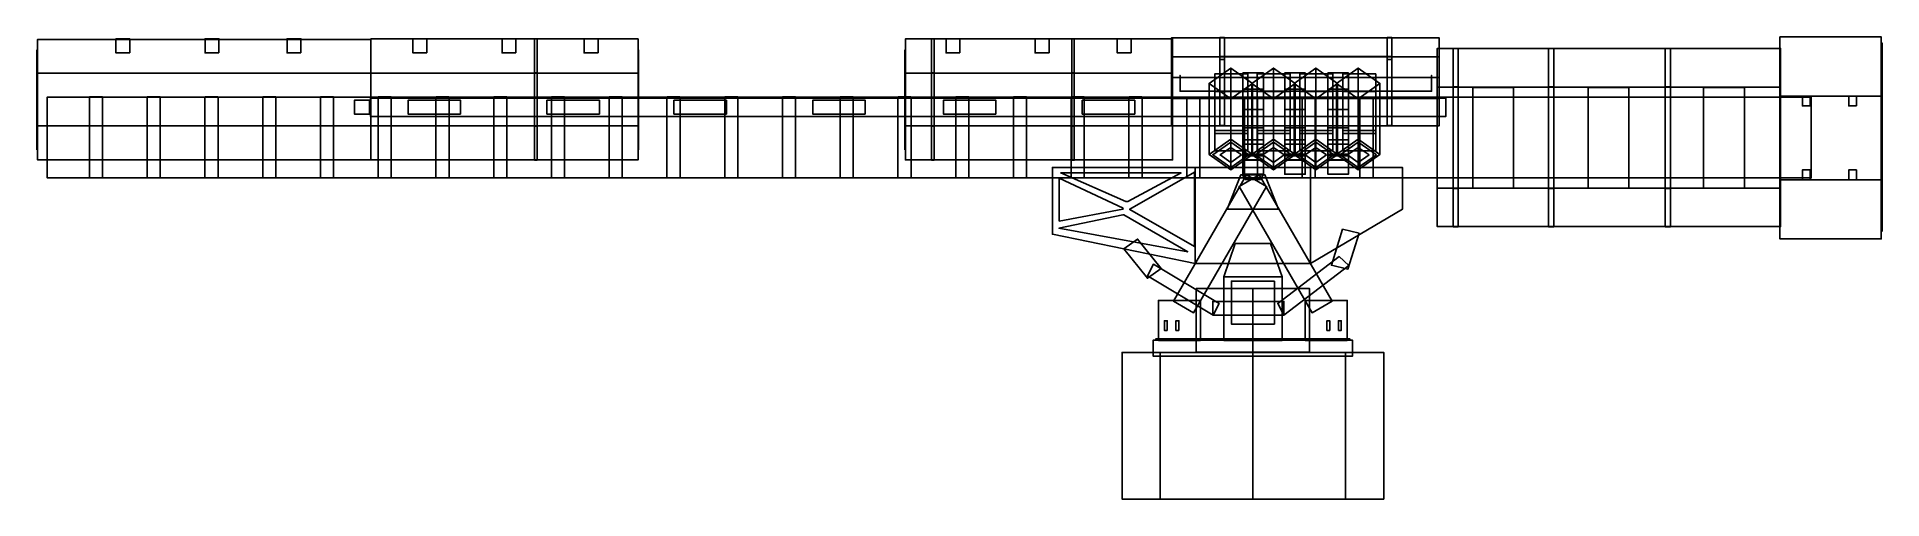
# Model space of a CAD drawing. Header units: metres. Extents: x -2105 to 1090, y 0 to 801.
import ezdxf

# ---------------------------------------------------------------- set-up
doc = ezdxf.new("R2010")
doc.units = ezdxf.units.M

msp = doc.modelspace()

# ---------------------------------------------------------------- linework, layer by layer
at = {"layer": 'layer1', "color": 1}
for points in [[(322.75421, 798.78442, 154.3288), (-141.1315, 798.78442, 154.3288), (-141.1315, 693.71082, 154.3288), (322.75421, 693.71082, 154.3288)], [(-141.1315, 798.78442, 154.3288), (-141.1315, 798.78442, -154.3288), (-141.1315, 693.71082, -154.3288), (-141.1315, 693.71082, 154.3288)], [(-141.1315, 798.78442, -154.3288), (322.75421, 798.78442, -154.3288), (322.75421, 693.71082, -154.3288), (-141.1315, 693.71082, -154.3288)], [(322.75421, 798.78442, -154.3288), (-141.1315, 798.78442, -154.3288), (-141.1315, 798.78442, 154.3288), (322.75421, 798.78442, 154.3288)], [(-48.9092, 799.47552, -155.10049), (-57.0453, 799.47552, -155.10049), (-57.0453, 799.47552, 155.10049), (-48.9092, 799.47552, 155.10049)], [(-48.9092, 761.67657, -155.4357), (-57.0453, 761.67657, -155.4357), (-57.0453, 799.44812, -155.4357), (-48.9092, 799.44812, -155.4357)], [(-48.9092, 761.67657, 155.4357), (-48.9092, 799.44812, 155.4357), (-57.0453, 799.44812, 155.4357), (-57.0453, 761.67657, 155.4357)], [(240.77589, 799.47552, -155.10049), (232.6398, 799.47552, -155.10049), (232.6398, 799.47552, 155.10049), (240.77589, 799.47552, 155.10049)], [(240.77589, 761.67657, -155.4357), (232.6398, 761.67657, -155.4357), (232.6398, 799.44812, -155.4357), (240.77589, 799.44812, -155.4357)], [(240.77589, 761.67657, 155.4357), (240.77589, 799.44812, 155.4357), (232.6398, 799.44812, 155.4357), (232.6398, 761.67657, 155.4357)], [(322.75421, 798.78442, -154.3288), (322.75421, 798.78442, 154.3288), (322.75421, 693.71082, 154.3288), (322.75421, 693.71082, -154.3288)], [(912.47192, 698.15277, -174.93269), (912.47192, 800.62628, -72.4595), (1088.0835, 800.62653, -72.4597), (1088.0835, 698.15308, -174.93291)], [(912.47192, 800.62628, -72.4595), (912.47192, 800.62628, 72.4595), (1088.0835, 800.62628, 72.4595), (1088.0835, 800.62653, -72.4597)], [(912.47192, 800.62628, 72.4595), (912.47192, 698.15277, 174.933), (1088.0835, 698.15277, 174.933), (1088.0835, 800.62628, 72.4595)], [(912.47192, 625.69342, -0.0001), (912.47192, 698.15277, 174.933), (912.47192, 800.62628, 72.4595)], [(912.47192, 625.69342, -0.0001), (912.47192, 800.62628, -72.4595), (912.47192, 698.15277, -174.93269)], [(912.47192, 625.69342, -0.0001), (912.47192, 800.62628, 72.4595), (912.47192, 800.62628, -72.4595)], [(1088.0835, 625.69342, -0.0001), (1088.0835, 698.15308, -174.93291), (1088.0835, 800.62653, -72.4597)], [(1088.0835, 625.69342, -0.0001), (1088.0835, 800.62653, -72.4597), (1088.0835, 800.62628, 72.4595)], [(1088.0835, 625.69342, -0.0001), (1088.0835, 800.62628, 72.4595), (1088.0835, 698.15277, 174.933)], [(-2105.479, 730.58008, -147.7688), (-2105.479, 652.66107, -147.7688), (-2105.479, 605.08698, -44.4821), (-2105.479, 778.15417, -44.4821)], [(-2105.479, 730.58008, 147.7688), (-2105.479, 778.15417, 44.4821), (-2105.479, 605.08698, 44.4821), (-2105.479, 652.66107, 147.7688)], [(-1527.26892, 796.38379, -34.6496), (-2104.24072, 796.38379, -34.6496), (-2104.24072, 587.50421, -34.6496), (-1527.26892, 587.50421, -34.6496)], [(-2104.24072, 796.38379, -34.6496), (-2104.24072, 737.64349, -155.5674), (-2104.24072, 646.328, -155.5674), (-2104.24072, 587.50421, -34.6496)], [(-1527.26892, 737.64349, -155.5674), (-2104.24072, 737.64349, -155.5674), (-2104.24072, 796.38379, -34.6496), (-1527.26892, 796.38379, -34.6496)], [(-1527.26892, 796.38379, 34.6496), (-1527.26892, 587.50421, 34.6496), (-2104.24072, 587.50421, 34.6496), (-2104.24072, 796.38379, 34.6496)], [(-2104.24072, 796.38379, 34.6496), (-2104.24072, 587.50421, 34.6496), (-2104.24072, 646.328, 155.5674), (-2104.24072, 737.64349, 155.5674)], [(-1527.26892, 737.64349, 155.5674), (-1527.26892, 796.38379, 34.6496), (-2104.24072, 796.38379, 34.6496), (-2104.24072, 737.64349, 155.5674)], [(-1944.69141, 772.75012, -84.2411), (-1968.70496, 772.75012, -84.2411), (-1968.70496, 797.27332, -34.5085), (-1944.69141, 797.27332, -34.5085)], [(-1944.69141, 772.75012, 84.2411), (-1944.69141, 797.27332, 34.5085), (-1968.70496, 797.27332, 34.5085), (-1968.70496, 772.75012, 84.2411)], [(-1790.36719, 772.75012, -84.2411), (-1814.38074, 772.75012, -84.2411), (-1814.38074, 797.27332, -34.5085), (-1790.36719, 797.27332, -34.5085)], [(-1790.36719, 772.75012, 84.2411), (-1790.36719, 797.27332, 34.5085), (-1814.38074, 797.27332, 34.5085), (-1814.38074, 772.75012, 84.2411)], [(-1648.30725, 772.75012, -84.2411), (-1672.3208, 772.75012, -84.2411), (-1672.3208, 797.27332, -34.5085), (-1648.30725, 797.27332, -34.5085)], [(-1648.30725, 772.75012, 84.2411), (-1648.30725, 797.27332, 34.5085), (-1672.3208, 797.27332, 34.5085), (-1672.3208, 772.75012, 84.2411)], [(-1064.54944, 797.03741, -34.3924), (-1527.34192, 797.03741, -34.3924), (-1527.34192, 587.5835, -34.3924), (-1064.54944, 587.5835, -34.3924)], [(-1064.54944, 738.00031, -155.3373), (-1527.34192, 738.00031, -155.3373), (-1527.34192, 797.03741, -34.3924), (-1064.54944, 797.03741, -34.3924)], [(-1064.54944, 797.03741, 34.3924), (-1064.54944, 587.5835, 34.3924), (-1527.34192, 587.5835, 34.3924), (-1527.34192, 797.03741, 34.3924)], [(-1064.54944, 738.00031, 155.3373), (-1064.54944, 797.03741, 34.3924), (-1527.34192, 797.03741, 34.3924), (-1527.34192, 738.00031, 155.3373)], [(-1430.27063, 772.75012, -84.2411), (-1454.28418, 772.75012, -84.2411), (-1454.28418, 797.27332, -34.5085), (-1430.27063, 797.27332, -34.5085)], [(-1430.27063, 772.75012, 84.2411), (-1430.27063, 797.27332, 34.5085), (-1454.28418, 797.27332, 34.5085), (-1454.28418, 772.75012, 84.2411)], [(-1275.94641, 772.75012, -84.2411), (-1299.95996, 772.75012, -84.2411), (-1299.95996, 797.27332, -34.5085), (-1275.94641, 797.27332, -34.5085)], [(-1275.94641, 772.75012, 84.2411), (-1275.94641, 797.27332, 34.5085), (-1299.95996, 797.27332, 34.5085), (-1299.95996, 772.75012, 84.2411)], [(-1239.46545, 737.92023, -155.62041), (-1243.84924, 737.92023, -155.62041), (-1243.84924, 797.27332, -34.5085), (-1239.46545, 797.27332, -34.5085)], [(-1239.46545, 737.92023, 155.62041), (-1239.46545, 797.27332, 34.5085), (-1243.84924, 797.27332, 34.5085), (-1243.84924, 737.92023, 155.62041)], [(-1239.44324, 586.92548, 33.4894), (-1243.79468, 586.92548, 33.4894), (-1243.79468, 797.40613, 33.4894), (-1239.44324, 797.40613, 33.4894)], [(-1239.44324, 586.92548, -33.4894), (-1239.44324, 797.40613, -33.4894), (-1243.79468, 797.40613, -33.4894), (-1243.79468, 586.92548, -33.4894)], [(-1133.88647, 772.75012, -84.2411), (-1157.90002, 772.75012, -84.2411), (-1157.90002, 797.27332, -34.5085), (-1133.88647, 797.27332, -34.5085)], [(-1133.88647, 772.75012, 84.2411), (-1133.88647, 797.27332, 34.5085), (-1157.90002, 797.27332, 34.5085), (-1157.90002, 772.75012, 84.2411)], [(-1064.54944, 738.00031, -155.3373), (-1064.54944, 797.03741, -34.3924), (-1064.54944, 587.5835, -34.3924), (-1064.54944, 646.47321, -155.3373)], [(-1064.54944, 738.00031, 155.3373), (-1064.54944, 646.47321, 155.3373), (-1064.54944, 587.5835, 34.3924), (-1064.54944, 797.03741, 34.3924)], [(-1063.68933, 652.66107, -147.7688), (-1063.68933, 730.58008, -147.7688), (-1063.68933, 778.15417, -44.4821), (-1063.68933, 605.08691, -44.4821)], [(-1063.68933, 652.66107, 147.7688), (-1063.68933, 605.08691, 44.4821), (-1063.68933, 778.15417, 44.4821), (-1063.68933, 730.58008, 147.7688)], [(-602.5047, 730.58002, -147.7688), (-602.5047, 652.66101, -147.7688), (-602.5047, 605.08691, -44.4821), (-602.5047, 778.15417, -44.4821)], [(-602.5047, 730.58002, 147.7688), (-602.5047, 778.15417, 44.4821), (-602.5047, 605.08691, 44.4821), (-602.5047, 652.66101, 147.7688)], [(-138.93539, 797.03741, -34.3924), (-601.7312, 797.03741, -34.3924), (-601.7312, 587.5835, -34.3924), (-138.93539, 587.5835, -34.3924)], [(-601.7312, 797.03741, -34.3924), (-601.7312, 738.00031, -155.3373), (-601.7312, 646.47321, -155.3373), (-601.7312, 587.5835, -34.3924)], [(-138.93539, 738.00031, -155.3373), (-601.7312, 738.00031, -155.3373), (-601.7312, 797.03741, -34.3924), (-138.93539, 797.03741, -34.3924)], [(-138.93539, 797.03741, 34.3924), (-138.93539, 587.5835, 34.3924), (-601.7312, 587.5835, 34.3924), (-601.7312, 797.03741, 34.3924)], [(-601.7312, 797.03741, 34.3924), (-601.7312, 587.5835, 34.3924), (-601.7312, 646.47321, 155.3373), (-601.7312, 738.00031, 155.3373)], [(-138.93539, 738.00031, 155.3373), (-138.93539, 797.03741, 34.3924), (-601.7312, 797.03741, 34.3924), (-601.7312, 738.00031, 155.3373)], [(-551.86322, 737.92023, -155.62041), (-556.24701, 737.92023, -155.62041), (-556.24701, 797.27332, -34.5085), (-551.86322, 797.27332, -34.5085)], [(-551.86322, 737.92023, 155.62041), (-551.86322, 797.27332, 34.5085), (-556.24701, 797.27332, 34.5085), (-556.24701, 737.92023, 155.62041)], [(-551.841, 586.92548, 33.4894), (-556.19238, 586.92548, 33.4894), (-556.19238, 797.40613, 33.4894), (-551.841, 797.40613, 33.4894)], [(-551.841, 586.92548, -33.4894), (-551.841, 797.40613, -33.4894), (-556.19238, 797.40613, -33.4894), (-556.19238, 586.92548, -33.4894)], [(-507.31229, 772.75012, -84.2411), (-531.32568, 772.75012, -84.2411), (-531.32568, 797.27332, -34.5085), (-507.31229, 797.27332, -34.5085)], [(-507.31229, 772.75012, 84.2411), (-507.31229, 797.27332, 34.5085), (-531.32568, 797.27332, 34.5085), (-531.32568, 772.75012, 84.2411)], [(-352.98801, 772.75012, -84.2411), (-377.0015, 772.75012, -84.2411), (-377.0015, 797.27332, -34.5085), (-352.98801, 797.27332, -34.5085)], [(-352.98801, 772.75012, 84.2411), (-352.98801, 797.27332, 34.5085), (-377.0015, 797.27332, 34.5085), (-377.0015, 772.75012, 84.2411)], [(-309.22589, 737.92023, -155.62041), (-313.60959, 737.92023, -155.62041), (-313.60959, 797.27332, -34.5085), (-309.22589, 797.27332, -34.5085)], [(-309.22589, 737.92023, 155.62041), (-309.22589, 797.27332, 34.5085), (-313.60959, 797.27332, 34.5085), (-313.60959, 737.92023, 155.62041)], [(-309.20361, 586.92548, 33.4894), (-313.55511, 586.92548, 33.4894), (-313.55511, 797.40613, 33.4894), (-309.20361, 797.40613, 33.4894)], [(-309.20361, 586.92548, -33.4894), (-309.20361, 797.40613, -33.4894), (-313.55511, 797.40613, -33.4894), (-313.55511, 586.92548, -33.4894)], [(-210.9281, 772.75012, -84.2411), (-234.9415, 772.75012, -84.2411), (-234.9415, 797.27332, -34.5085), (-210.9281, 797.27332, -34.5085)], [(-210.9281, 772.75012, 84.2411), (-210.9281, 797.27332, 34.5085), (-234.9415, 797.27332, 34.5085), (-234.9415, 772.75012, 84.2411)], [(-138.93539, 738.00031, -155.3373), (-138.93539, 797.03741, -34.3924), (-138.93539, 587.5835, -34.3924), (-138.93539, 646.47321, -155.3373)], [(-138.93539, 738.00031, 155.3373), (-138.93539, 646.47321, 155.3373), (-138.93539, 587.5835, 34.3924), (-138.93539, 797.03741, 34.3924)], [(913.65723, 780.56042, -28.5933), (319.2764, 780.56042, -28.5933), (319.2764, 471.9028, -28.5933), (913.65723, 471.9028, -28.5933)], [(319.2764, 780.56042, -28.5933), (319.2764, 713.63251, -156.2986), (319.2764, 538.83069, -156.2986), (319.2764, 471.9028, -28.5933)], [(913.65723, 713.63251, -156.2986), (319.2764, 713.63251, -156.2986), (319.2764, 780.56042, -28.5933), (913.65723, 780.56042, -28.5933)], [(913.65723, 780.56042, 28.5933), (913.65723, 471.9028, 28.5933), (319.2764, 471.9028, 28.5933), (319.2764, 780.56042, 28.5933)], [(319.2764, 780.56042, 28.5933), (319.2764, 471.9028, 28.5933), (319.2764, 538.83069, 156.2986), (319.2764, 713.63251, 156.2986)], [(913.65723, 713.63251, 156.2986), (913.65723, 780.56042, 28.5933), (319.2764, 780.56042, 28.5933), (319.2764, 713.63251, 156.2986)], [(355.77631, 780.55688, -28.5526), (346.5961, 780.55688, -28.5526), (346.5961, 472.1199, -28.5526), (355.77631, 472.1199, -28.5526)], [(355.77631, 780.55688, 28.5526), (355.77631, 472.1199, 28.5526), (346.5961, 472.1199, 28.5526), (346.5961, 780.55688, 28.5526)], [(355.77631, 713.79431, -157.0775), (346.5961, 713.79431, -157.0775), (346.5961, 780.44513, -29.0388), (355.77631, 780.44513, -29.0388)], [(355.77631, 713.79431, 157.0775), (355.77631, 780.44513, 29.0388), (346.5961, 780.44513, 29.0388), (346.5961, 713.79431, 157.0775)], [(521.03052, 780.55688, -28.5526), (511.8504, 780.55688, -28.5526), (511.8504, 472.1199, -28.5526), (521.03052, 472.1199, -28.5526)], [(521.03052, 780.55688, 28.5526), (521.03052, 472.1199, 28.5526), (511.8504, 472.1199, 28.5526), (511.8504, 780.55688, 28.5526)], [(521.03052, 713.79431, -157.0775), (511.8504, 713.79431, -157.0775), (511.8504, 780.44513, -29.0388), (521.03052, 780.44513, -29.0388)], [(521.03052, 713.79431, 157.0775), (521.03052, 780.44513, 29.0388), (511.8504, 780.44513, 29.0388), (511.8504, 713.79431, 157.0775)], [(723.05939, 780.55688, -28.5526), (713.87927, 780.55688, -28.5526), (713.87927, 472.1199, -28.5526), (723.05939, 472.1199, -28.5526)], [(723.05939, 780.55688, 28.5526), (723.05939, 472.1199, 28.5526), (713.87927, 472.1199, 28.5526), (713.87927, 780.55688, 28.5526)], [(723.05939, 713.79431, -157.0775), (713.87927, 713.79431, -157.0775), (713.87927, 780.44513, -29.0388), (723.05939, 780.44513, -29.0388)], [(723.05939, 713.79431, 157.0775), (723.05939, 780.44513, 29.0388), (713.87927, 780.44513, 29.0388), (713.87927, 713.79431, 157.0775)], [(1089.54028, 627.01343, 0.0476), (1089.54028, 790.14728, -67.5248), (1089.54028, 790.14758, 67.6202)], [(1089.54028, 627.01343, 0.0476), (1089.54028, 790.14758, 67.6202), (1089.54028, 694.58569, 163.1823)], [(1089.54028, 627.01343, 0.0476), (1089.54028, 694.58588, -163.0871), (1089.54028, 790.14728, -67.5248)], [(-2104.24072, 737.64349, -155.5674), (-1527.26892, 737.64349, -155.5674), (-1527.26892, 646.328, -155.5674), (-2104.24072, 646.328, -155.5674)], [(-2104.24072, 737.64349, 155.5674), (-2104.24072, 646.328, 155.5674), (-1527.26892, 646.328, 155.5674), (-1527.26892, 737.64349, 155.5674)], [(-1527.34192, 738.00031, -155.3373), (-1064.54944, 738.00031, -155.3373), (-1064.54944, 646.47321, -155.3373), (-1527.34192, 646.47321, -155.3373)], [(-1527.34192, 738.00031, 155.3373), (-1527.34192, 646.47321, 155.3373), (-1064.54944, 646.47321, 155.3373), (-1064.54944, 738.00031, 155.3373)], [(-1239.44324, 645.95111, -156.27319), (-1243.79468, 645.95111, -156.27319), (-1243.79468, 738.38062, -156.27319), (-1239.44324, 738.38062, -156.27319)], [(-1239.44324, 645.95111, 156.27319), (-1239.44324, 738.38062, 156.27319), (-1243.79468, 738.38062, 156.27319), (-1243.79468, 645.95111, 156.27319)], [(-601.7312, 738.00031, -155.3373), (-138.93539, 738.00031, -155.3373), (-138.93539, 646.47321, -155.3373), (-601.7312, 646.47321, -155.3373)], [(-601.7312, 738.00031, 155.3373), (-601.7312, 646.47321, 155.3373), (-138.93539, 646.47321, 155.3373), (-138.93539, 738.00031, 155.3373)], [(-551.841, 645.95111, -156.27319), (-556.19238, 645.95111, -156.27319), (-556.19238, 738.38062, -156.27319), (-551.841, 738.38062, -156.27319)], [(-551.841, 645.95111, 156.27319), (-551.841, 738.38062, 156.27319), (-556.19238, 738.38062, 156.27319), (-556.19238, 645.95111, 156.27319)], [(-309.20361, 645.95111, -156.27319), (-313.55511, 645.95111, -156.27319), (-313.55511, 738.38062, -156.27319), (-309.20361, 738.38062, -156.27319)], [(-309.20361, 645.95111, 156.27319), (-309.20361, 738.38062, 156.27319), (-313.55511, 738.38062, 156.27319), (-313.55511, 645.95111, 156.27319)], [(-141.1315, 766.05078, 666.46582), (-141.1315, 766.05078, -666.36871), (-141.1315, 730.39911, -654.58331), (-141.1315, 730.39911, 657.96667)], [(322.75421, 766.05078, -666.36871), (-141.1315, 766.05078, -666.36871), (-141.1315, 766.05078, 666.46582), (322.75421, 766.05078, 666.46582)], [(-141.1315, 765.8847, -666.36041), (-141.1315, 646.74469, -729.9787), (-141.1315, 646.74469, -694.32703), (-141.1315, 765.8847, -630.70868)], [(322.75421, 646.74469, -729.9787), (-141.1315, 646.74469, -729.9787), (-141.1315, 765.8847, -666.36041), (322.75421, 765.8847, -666.36041)], [(322.75421, 765.8847, -630.70868), (-141.1315, 765.8847, -630.70868), (-141.1315, 646.74469, -694.32703), (322.75421, 646.74469, -694.32703)], [(-141.1315, 765.8847, 666.36041), (-141.1315, 765.8847, 630.70868), (-141.1315, 646.74469, 694.32703), (-141.1315, 646.74469, 729.9787)], [(322.75421, 646.74469, 729.9787), (322.75421, 765.8847, 666.36041), (-141.1315, 765.8847, 666.36041), (-141.1315, 646.74469, 729.9787)], [(322.75421, 765.8847, 630.70868), (322.75421, 646.74469, 694.32703), (-141.1315, 646.74469, 694.32703), (-141.1315, 765.8847, 630.70868)], [(-75.7445, 720.05878, -576.24902), (-38.2176, 746.5943, -602.78448), (-38.2176, 623.6051, -725.77368), (-75.7445, 597.06958, -699.23822)], [(-75.7445, 720.05878, 576.24902), (-75.7445, 597.06958, 699.23822), (-38.2176, 623.6051, 725.77368), (-38.2176, 746.5943, 602.78448)], [(-65.9297, 633.40411, -456.29529), (-65.9298, 736.44202, -585.99261), (-65.9298, 706.06091, -598.74011), (-65.9297, 603.02283, -469.04251)], [(-65.9297, 633.40411, -456.29529), (-8.736, 633.40411, -456.29529), (-8.736, 736.44202, -585.99261), (-65.9298, 736.44202, -585.99261)], [(-65.9297, 633.40411, 456.29529), (-65.9297, 603.02283, 469.04251), (-65.9298, 706.06091, 598.74011), (-65.9298, 736.44202, 585.99261)], [(-65.9297, 633.40411, 456.29529), (-65.9298, 736.44202, 585.99261), (-8.736, 736.44202, 585.99261), (-8.736, 633.40411, 456.29529)], [(-65.9297, 736.44202, -203.3472), (-65.9297, 633.40411, -333.0444), (-65.9297, 603.02283, -320.29739), (-65.9297, 706.06091, -190.60001)], [(-8.736, 633.40411, -333.0444), (-65.9297, 633.40411, -333.0444), (-65.9297, 736.44202, -203.3472), (-8.736, 736.44202, -203.3472)], [(-65.9297, 736.44202, 203.3472), (-65.9297, 706.06091, 190.60001), (-65.9297, 603.02283, 320.29739), (-65.9297, 633.40411, 333.0444)], [(-8.736, 633.40411, 333.0444), (-8.736, 736.44202, 203.3472), (-65.9297, 736.44202, 203.3472), (-65.9297, 633.40411, 333.0444)], [(-48.9092, 766.09229, -666.40979), (-57.0453, 766.09229, -666.40979), (-57.0453, 766.46771, -146.6647), (-48.9092, 766.46771, -146.6647)], [(-48.9092, 766.09229, 666.40979), (-48.9092, 766.46771, 146.6647), (-57.0453, 766.46771, 146.6647), (-57.0453, 766.09229, 666.40979)], [(-48.9092, 647.02319, -730.10889), (-57.0453, 647.02319, -730.10889), (-57.0453, 765.95837, -666.35901), (-48.9092, 765.95837, -666.35901)], [(-48.9092, 647.02319, 730.10889), (-48.9092, 765.95837, 666.35901), (-57.0453, 765.95837, 666.35901), (-57.0453, 647.02319, 730.10889)], [(-53.3664, 766.46771, -443.15881), (-53.3664, 766.46771, -430.0155), (236.9314, 766.46771, -430.0155), (236.9314, 766.46771, -443.15891)], [(-53.3664, 766.46771, 443.15881), (236.9314, 766.46771, 443.15891), (236.9314, 766.46771, 430.0155), (-53.3664, 766.46771, 430.0155)], [(-53.3664, 766.46771, -644.07648), (-53.3664, 766.46771, -630.93311), (236.9314, 766.46771, -630.93311), (236.9314, 766.46771, -644.07648)], [(-53.3664, 766.46771, 644.07648), (236.9314, 766.46771, 644.07648), (236.9314, 766.46771, 630.93311), (-53.3664, 766.46771, 630.93311)], [(-38.2176, 746.5943, -602.78448), (-0.6909, 720.05902, -576.24921), (-0.6909, 597.06982, -699.2384), (-38.2176, 623.6051, -725.77368)], [(-38.2176, 746.5943, 602.78448), (-38.2176, 623.6051, 725.77368), (-0.6909, 597.06982, 699.2384), (-0.6909, 720.05902, 576.24921)], [(-17.1088, 615.05298, 320.69449), (-17.1088, 587.1925, 338.28131), (-17.1088, 710.22351, 449.19421), (-17.1088, 738.08441, 431.60709)], [(-17.1088, 615.05298, 320.69449), (-17.1088, 738.08441, 431.60709), (18.324, 738.08441, 431.60709), (18.3241, 615.05298, 320.69449)], [(-17.1088, 615.05298, -320.69449), (-17.1088, 738.08441, -431.60709), (-17.1088, 710.22351, -449.19421), (-17.1088, 587.1925, -338.28131)], [(-17.1088, 615.05298, -320.69449), (18.3241, 615.05298, -320.69449), (18.324, 738.08441, -431.60709), (-17.1088, 738.08441, -431.60709)], [(-8.736, 633.40411, -333.0444), (-8.736, 736.44202, -203.3472), (-8.736, 706.06091, -190.60001), (-8.736, 603.02283, -320.29739)], [(-8.736, 736.44202, -585.99261), (-8.736, 633.40411, -456.29529), (-8.736, 603.02283, -469.04251), (-8.736, 706.06091, -598.74011)], [(-8.736, 633.40411, 333.0444), (-8.736, 603.02283, 320.29739), (-8.736, 706.06091, 190.60001), (-8.736, 736.44202, 203.3472)], [(-8.736, 736.44202, 585.99261), (-8.736, 706.06091, 598.74011), (-8.736, 603.02283, 469.04251), (-8.736, 633.40411, 456.29529)], [(-1.685, 720.05878, -576.24902), (35.8419, 746.5943, -602.78448), (35.8419, 623.6051, -725.77368), (-1.685, 597.06958, -699.23822)], [(-1.685, 720.05878, 576.24902), (-1.685, 597.06958, 699.23822), (35.8419, 623.6051, 725.77368), (35.8419, 746.5943, 602.78448)], [(7.2956, 736.44202, -203.3472), (7.2956, 633.40411, -333.0444), (7.2956, 603.02283, -320.29739), (7.2956, 706.06091, -190.60001)], [(64.4893, 633.40411, -333.0444), (7.2956, 633.40411, -333.0444), (7.2956, 736.44202, -203.3472), (64.4893, 736.44202, -203.3472)], [(7.2956, 633.40411, -456.29529), (7.2956, 736.44202, -585.99261), (7.2956, 706.06091, -598.74011), (7.2956, 603.02283, -469.04251)], [(7.2956, 633.40411, -456.29529), (64.4893, 633.40411, -456.29529), (64.4893, 736.44202, -585.99261), (7.2956, 736.44202, -585.99261)], [(7.2956, 736.44202, 203.3472), (7.2956, 706.06091, 190.60001), (7.2956, 603.02283, 320.29739), (7.2956, 633.40411, 333.0444)], [(64.4893, 633.40411, 333.0444), (64.4893, 736.44202, 203.3472), (7.2956, 736.44202, 203.3472), (7.2956, 633.40411, 333.0444)], [(7.2956, 633.40411, 456.29529), (7.2956, 603.02283, 469.04251), (7.2956, 706.06091, 598.74011), (7.2956, 736.44202, 585.99261)], [(7.2956, 633.40411, 456.29529), (7.2956, 736.44202, 585.99261), (64.4893, 736.44202, 585.99261), (64.4893, 633.40411, 456.29529)], [(18.324, 738.08441, 431.60709), (18.324, 710.22351, 449.19421), (18.3241, 587.1925, 338.28131), (18.3241, 615.05298, 320.69449)], [(18.324, 738.08441, -431.60709), (18.3241, 615.05298, -320.69449), (18.3241, 587.1925, -338.28131), (18.324, 710.22351, -449.19421)], [(35.8419, 746.5943, -602.78448), (73.3685, 720.05902, -576.24921), (73.3685, 597.06982, -699.2384), (35.8419, 623.6051, -725.77368)], [(35.8419, 746.5943, 602.78448), (35.8419, 623.6051, 725.77368), (73.3685, 597.06982, 699.2384), (73.3685, 720.05902, 576.24921)], [(55.3567, 615.05298, 320.69449), (55.3567, 587.1925, 338.28131), (55.3567, 710.22351, 449.19421), (55.3567, 738.08441, 431.60709)], [(55.3567, 615.05298, 320.69449), (55.3567, 738.08441, 431.60709), (90.7895, 738.08441, 431.60709), (90.7895, 615.05298, 320.69449)], [(55.3567, 615.05298, -320.69449), (55.3567, 738.08441, -431.60709), (55.3567, 710.22351, -449.19421), (55.3567, 587.1925, -338.28131)], [(55.3567, 615.05298, -320.69449), (90.7895, 615.05298, -320.69449), (90.7895, 738.08441, -431.60709), (55.3567, 738.08441, -431.60709)], [(64.4893, 633.40411, -333.0444), (64.4893, 736.44202, -203.3472), (64.4893, 706.06091, -190.60001), (64.4893, 603.02283, -320.29739)], [(64.4893, 736.44202, -585.99261), (64.4893, 633.40411, -456.29529), (64.4893, 603.02283, -469.04251), (64.4893, 706.06091, -598.74011)], [(64.4893, 633.40411, 333.0444), (64.4893, 603.02283, 320.29739), (64.4893, 706.06091, 190.60001), (64.4893, 736.44202, 203.3472)], [(64.4893, 736.44202, 585.99261), (64.4893, 706.06091, 598.74011), (64.4893, 603.02283, 469.04251), (64.4893, 633.40411, 456.29529)], [(71.3865, 720.05878, -576.24902), (108.9134, 746.5943, -602.78448), (108.9134, 623.6051, -725.77368), (71.3865, 597.06958, -699.23822)], [(71.3865, 720.05878, 576.24902), (71.3865, 597.06958, 699.23822), (108.9134, 623.6051, 725.77368), (108.9134, 746.5943, 602.78448)], [(81.5278, 736.44202, -203.3472), (81.5278, 633.40411, -333.0444), (81.5278, 603.02283, -320.29739), (81.5278, 706.06091, -190.60001)], [(138.7215, 633.40411, -333.0444), (81.5278, 633.40411, -333.0444), (81.5278, 736.44202, -203.3472), (138.7215, 736.44202, -203.3472)], [(81.5278, 633.40411, -456.29529), (81.5278, 736.44202, -585.99261), (81.5278, 706.06091, -598.74011), (81.5278, 603.02283, -469.04251)], [(81.5278, 633.40411, -456.29529), (138.7215, 633.40411, -456.29529), (138.7215, 736.44202, -585.99261), (81.5278, 736.44202, -585.99261)], [(81.5278, 736.44202, 203.3472), (81.5278, 706.06091, 190.60001), (81.5278, 603.02283, 320.29739), (81.5278, 633.40411, 333.0444)], [(138.7215, 633.40411, 333.0444), (138.7215, 736.44202, 203.3472), (81.5278, 736.44202, 203.3472), (81.5278, 633.40411, 333.0444)], [(81.5278, 633.40411, 456.29529), (81.5278, 603.02283, 469.04251), (81.5278, 706.06091, 598.74011), (81.5278, 736.44202, 585.99261)], [(81.5278, 633.40411, 456.29529), (81.5278, 736.44202, 585.99261), (138.7215, 736.44202, 585.99261), (138.7215, 633.40411, 456.29529)], [(90.7895, 738.08441, 431.60709), (90.7895, 710.22351, 449.19421), (90.7895, 587.1925, 338.28131), (90.7895, 615.05298, 320.69449)], [(90.7895, 738.08441, -431.60709), (90.7895, 615.05298, -320.69449), (90.7895, 587.1925, -338.28131), (90.7895, 710.22351, -449.19421)], [(108.9134, 746.5943, -602.78448), (146.44, 720.05902, -576.24921), (146.44, 597.06982, -699.2384), (108.9134, 623.6051, -725.77368)], [(108.9134, 746.5943, 602.78448), (108.9134, 623.6051, 725.77368), (146.44, 597.06982, 699.2384), (146.44, 720.05902, 576.24921)], [(129.9328, 615.05298, 320.69449), (129.9328, 587.1925, 338.28131), (129.9328, 710.22351, 449.19421), (129.9328, 738.08441, 431.60709)], [(129.9328, 615.05298, 320.69449), (129.9328, 738.08441, 431.60709), (165.3656, 738.08441, 431.60709), (165.3656, 615.05298, 320.69449)], [(129.9328, 615.05298, -320.69449), (129.9328, 738.08441, -431.60709), (129.9328, 710.22351, -449.19421), (129.9328, 587.1925, -338.28131)], [(129.9328, 615.05298, -320.69449), (165.3656, 615.05298, -320.69449), (165.3656, 738.08441, -431.60709), (129.9328, 738.08441, -431.60709)], [(138.7215, 633.40411, -333.0444), (138.7215, 736.44202, -203.3472), (138.7215, 706.06091, -190.60001), (138.7215, 603.02283, -320.29739)], [(138.7215, 736.44202, -585.99261), (138.7215, 633.40411, -456.29529), (138.7215, 603.02283, -469.04251), (138.7215, 706.06091, -598.74011)], [(138.7215, 633.40411, 333.0444), (138.7215, 603.02283, 320.29739), (138.7215, 706.06091, 190.60001), (138.7215, 736.44202, 203.3472)], [(138.7215, 736.44202, 585.99261), (138.7215, 706.06091, 598.74011), (138.7215, 603.02283, 469.04251), (138.7215, 633.40411, 456.29529)], [(145.08099, 720.05878, -576.24902), (182.60789, 746.5943, -602.78448), (182.60789, 623.6051, -725.77368), (145.08099, 597.06958, -699.23822)], [(145.08099, 720.05878, 576.24902), (145.08099, 597.06958, 699.23822), (182.60789, 623.6051, 725.77368), (182.60789, 746.5943, 602.78448)], [(155.5045, 736.44202, -203.3472), (155.5045, 633.40411, -333.0444), (155.5045, 603.02283, -320.29739), (155.5045, 706.06091, -190.60001)], [(212.6983, 633.40411, -333.0444), (155.5045, 633.40411, -333.0444), (155.5045, 736.44202, -203.3472), (212.6983, 736.44202, -203.3472)], [(155.50459, 633.40411, -456.29529), (155.5045, 736.44202, -585.99261), (155.5045, 706.06091, -598.74011), (155.50459, 603.02283, -469.04251)], [(155.50459, 633.40411, -456.29529), (212.6983, 633.40411, -456.29529), (212.6982, 736.44202, -585.99261), (155.5045, 736.44202, -585.99261)], [(155.5045, 736.44202, 203.3472), (155.5045, 706.06091, 190.60001), (155.5045, 603.02283, 320.29739), (155.5045, 633.40411, 333.0444)], [(212.6983, 633.40411, 333.0444), (212.6983, 736.44202, 203.3472), (155.5045, 736.44202, 203.3472), (155.5045, 633.40411, 333.0444)], [(155.50459, 633.40411, 456.29529), (155.50459, 603.02283, 469.04251), (155.5045, 706.06091, 598.74011), (155.5045, 736.44202, 585.99261)], [(155.50459, 633.40411, 456.29529), (155.5045, 736.44202, 585.99261), (212.6982, 736.44202, 585.99261), (212.6983, 633.40411, 456.29529)], [(165.3656, 738.08441, 431.60709), (165.3656, 710.22351, 449.19421), (165.3656, 587.1925, 338.28131), (165.3656, 615.05298, 320.69449)], [(165.3656, 738.08441, -431.60709), (165.3656, 615.05298, -320.69449), (165.3656, 587.1925, -338.28131), (165.3656, 710.22351, -449.19421)], [(182.60789, 746.5943, -602.78448), (220.13451, 720.05902, -576.24921), (220.13451, 597.06982, -699.2384), (182.60789, 623.6051, -725.77368)], [(182.60789, 746.5943, 602.78448), (182.60789, 623.6051, 725.77368), (220.13451, 597.06982, 699.2384), (220.13451, 720.05902, 576.24921)], [(212.6982, 736.44202, -585.99261), (212.6983, 633.40411, -456.29529), (212.6983, 603.02283, -469.04251), (212.6982, 706.06091, -598.74011)], [(212.6982, 736.44202, 585.99261), (212.6982, 706.06091, 598.74011), (212.6983, 603.02283, 469.04251), (212.6983, 633.40411, 456.29529)], [(212.6983, 633.40411, -333.0444), (212.6983, 736.44202, -203.3472), (212.6983, 706.06091, -190.60001), (212.6983, 603.02283, -320.29739)], [(212.6983, 633.40411, 333.0444), (212.6983, 603.02283, 320.29739), (212.6983, 706.06091, 190.60001), (212.6983, 736.44202, 203.3472)], [(240.77589, 766.09229, -666.40979), (232.6398, 766.09229, -666.40979), (232.6398, 766.46771, -146.6647), (240.77589, 766.46771, -146.6647)], [(240.77589, 766.09229, 666.40979), (240.77589, 766.46771, 146.6647), (232.6398, 766.46771, 146.6647), (232.6398, 766.09229, 666.40979)], [(240.77589, 647.02319, -730.10889), (232.6398, 647.02319, -730.10889), (232.6398, 765.95837, -666.35901), (240.77589, 765.95837, -666.35901)], [(240.77589, 647.02319, 730.10889), (240.77589, 765.95837, 666.35901), (232.6398, 765.95837, 666.35901), (232.6398, 647.02319, 730.10889)], [(322.75421, 766.05078, -666.36871), (322.75421, 766.05078, 666.46582), (322.75421, 730.39911, 657.96667), (322.75421, 730.39911, -654.58331)], [(322.75421, 646.74469, -729.9787), (322.75421, 765.8847, -666.36041), (322.75421, 765.8847, -630.70868), (322.75421, 646.74469, -694.32703)], [(322.75421, 646.74469, 729.9787), (322.75421, 646.74469, 694.32703), (322.75421, 765.8847, 630.70868), (322.75421, 765.8847, 666.36041)], [(322.75421, 730.39911, 657.96667), (-141.1315, 730.39911, 657.96667), (-141.1315, 730.39911, -654.58331), (322.75421, 730.39911, -654.58331)], [(-126.0106, 733.93298, -135.1875), (-126.0106, 733.93298, -667.26367), (-126.0106, 706.59528, -667.26367), (-126.0106, 706.59528, -135.1875)], [(-126.0106, 733.93298, 135.1875), (-126.0106, 706.59528, 135.1875), (-126.0106, 706.59528, 667.26367), (-126.0106, 733.93298, 667.26367)], [(309.33511, 706.59528, -135.1875), (-126.0106, 706.59528, -135.1875), (-126.0106, 706.59528, -667.26367), (309.33511, 706.59528, -667.26367)], [(309.33511, 706.59528, 135.1875), (309.33511, 706.59528, 667.26367), (-126.0106, 706.59528, 667.26367), (-126.0106, 706.59528, 135.1875)], [(-38.2178, 693.5235, -549.71368), (-75.7445, 720.05878, -576.24902), (-75.7445, 597.06958, -699.23822), (-38.2178, 570.5343, -672.70288)], [(-38.2178, 693.5235, 549.71368), (-38.2178, 570.5343, 672.70288), (-75.7445, 597.06958, 699.23822), (-75.7445, 720.05878, 576.24902)], [(-65.9298, 706.06091, -598.74011), (-8.736, 706.06091, -598.74011), (-8.736, 603.02283, -469.04251), (-65.9297, 603.02283, -469.04251)], [(-65.9298, 706.06091, 598.74011), (-65.9297, 603.02283, 469.04251), (-8.736, 603.02283, 469.04251), (-8.736, 706.06091, 598.74011)], [(-8.736, 706.06091, -190.60001), (-65.9297, 706.06091, -190.60001), (-65.9297, 603.02283, -320.29739), (-8.736, 603.02283, -320.29739)], [(-8.736, 706.06091, 190.60001), (-8.736, 603.02283, 320.29739), (-65.9297, 603.02283, 320.29739), (-65.9297, 706.06091, 190.60001)], [(-0.6909, 720.05902, -576.24921), (-38.2178, 693.5235, -549.71368), (-38.2178, 570.5343, -672.70288), (-0.6909, 597.06982, -699.2384)], [(-0.6909, 720.05902, 576.24921), (-0.6909, 597.06982, 699.2384), (-38.2178, 570.5343, 672.70288), (-38.2178, 693.5235, 549.71368)], [(-17.1088, 710.22351, 449.19421), (-17.1088, 587.1925, 338.28131), (18.3241, 587.1925, 338.28131), (18.324, 710.22351, 449.19421)], [(-17.1088, 710.22351, -449.19421), (18.324, 710.22351, -449.19421), (18.3241, 587.1925, -338.28131), (-17.1088, 587.1925, -338.28131)], [(35.8416, 693.5235, -549.71368), (-1.685, 720.05878, -576.24902), (-1.685, 597.06958, -699.23822), (35.8416, 570.5343, -672.70288)], [(35.8416, 693.5235, 549.71368), (35.8416, 570.5343, 672.70288), (-1.685, 597.06958, 699.23822), (-1.685, 720.05878, 576.24902)], [(64.4893, 706.06091, -190.60001), (7.2956, 706.06091, -190.60001), (7.2956, 603.02283, -320.29739), (64.4893, 603.02283, -320.29739)], [(7.2956, 706.06091, -598.74011), (64.4893, 706.06091, -598.74011), (64.4893, 603.02283, -469.04251), (7.2956, 603.02283, -469.04251)], [(64.4893, 706.06091, 190.60001), (64.4893, 603.02283, 320.29739), (7.2956, 603.02283, 320.29739), (7.2956, 706.06091, 190.60001)], [(7.2956, 706.06091, 598.74011), (7.2956, 603.02283, 469.04251), (64.4893, 603.02283, 469.04251), (64.4893, 706.06091, 598.74011)], [(73.3685, 720.05902, -576.24921), (35.8416, 693.5235, -549.71368), (35.8416, 570.5343, -672.70288), (73.3685, 597.06982, -699.2384)], [(73.3685, 720.05902, 576.24921), (73.3685, 597.06982, 699.2384), (35.8416, 570.5343, 672.70288), (35.8416, 693.5235, 549.71368)], [(55.3567, 710.22351, 449.19421), (55.3567, 587.1925, 338.28131), (90.7895, 587.1925, 338.28131), (90.7895, 710.22351, 449.19421)], [(55.3567, 710.22351, -449.19421), (90.7895, 710.22351, -449.19421), (90.7895, 587.1925, -338.28131), (55.3567, 587.1925, -338.28131)], [(108.9131, 693.5235, -549.71368), (71.3865, 720.05878, -576.24902), (71.3865, 597.06958, -699.23822), (108.9131, 570.5343, -672.70288)], [(108.9131, 693.5235, 549.71368), (108.9131, 570.5343, 672.70288), (71.3865, 597.06958, 699.23822), (71.3865, 720.05878, 576.24902)], [(138.7215, 706.06091, -190.60001), (81.5278, 706.06091, -190.60001), (81.5278, 603.02283, -320.29739), (138.7215, 603.02283, -320.29739)], [(81.5278, 706.06091, -598.74011), (138.7215, 706.06091, -598.74011), (138.7215, 603.02283, -469.04251), (81.5278, 603.02283, -469.04251)], [(138.7215, 706.06091, 190.60001), (138.7215, 603.02283, 320.29739), (81.5278, 603.02283, 320.29739), (81.5278, 706.06091, 190.60001)], [(81.5278, 706.06091, 598.74011), (81.5278, 603.02283, 469.04251), (138.7215, 603.02283, 469.04251), (138.7215, 706.06091, 598.74011)], [(146.44, 720.05902, -576.24921), (108.9131, 693.5235, -549.71368), (108.9131, 570.5343, -672.70288), (146.44, 597.06982, -699.2384)], [(146.44, 720.05902, 576.24921), (146.44, 597.06982, 699.2384), (108.9131, 570.5343, 672.70288), (108.9131, 693.5235, 549.71368)], [(129.9328, 710.22351, 449.19421), (129.9328, 587.1925, 338.28131), (165.3656, 587.1925, 338.28131), (165.3656, 710.22351, 449.19421)], [(129.9328, 710.22351, -449.19421), (165.3656, 710.22351, -449.19421), (165.3656, 587.1925, -338.28131), (129.9328, 587.1925, -338.28131)], [(182.6077, 693.5235, -549.71368), (145.08099, 720.05878, -576.24902), (145.08099, 597.06958, -699.23822), (182.6077, 570.5343, -672.70288)], [(182.6077, 693.5235, 549.71368), (182.6077, 570.5343, 672.70288), (145.08099, 597.06958, 699.23822), (145.08099, 720.05878, 576.24902)], [(212.6983, 706.06091, -190.60001), (155.5045, 706.06091, -190.60001), (155.5045, 603.02283, -320.29739), (212.6983, 603.02283, -320.29739)], [(155.5045, 706.06091, -598.74011), (212.6982, 706.06091, -598.74011), (212.6983, 603.02283, -469.04251), (155.50459, 603.02283, -469.04251)], [(212.6983, 706.06091, 190.60001), (212.6983, 603.02283, 320.29739), (155.5045, 603.02283, 320.29739), (155.5045, 706.06091, 190.60001)], [(155.5045, 706.06091, 598.74011), (155.50459, 603.02283, 469.04251), (212.6983, 603.02283, 469.04251), (212.6982, 706.06091, 598.74011)], [(220.13451, 720.05902, -576.24921), (182.6077, 693.5235, -549.71368), (182.6077, 570.5343, -672.70288), (220.13451, 597.06982, -699.2384)], [(220.13451, 720.05902, 576.24921), (220.13451, 597.06982, 699.2384), (182.6077, 570.5343, 672.70288), (182.6077, 693.5235, 549.71368)], [(309.33511, 733.93298, -667.26367), (309.33511, 733.93298, -135.1875), (309.33511, 706.59528, -135.1875), (309.33511, 706.59528, -667.26367)], [(309.33511, 733.93298, 667.26367), (309.33511, 706.59528, 667.26367), (309.33511, 706.59528, 135.1875), (309.33511, 733.93298, 135.1875)], [(319.2764, 713.63251, -156.2986), (913.65723, 713.63251, -156.2986), (913.65723, 538.83069, -156.2986), (319.2764, 538.83069, -156.2986)], [(319.2764, 713.63251, 156.2986), (319.2764, 538.83069, 156.2986), (913.65723, 538.83069, 156.2986), (913.65723, 713.63251, 156.2986)], [(355.77631, 538.56329, -157.6257), (346.5961, 538.56329, -157.6257), (346.5961, 714.11371, -157.6257), (355.77631, 714.11371, -157.6257)], [(355.77631, 538.56329, 157.6257), (355.77631, 714.11371, 157.6257), (346.5961, 714.11371, 157.6257), (346.5961, 538.56329, 157.6257)], [(451.20071, 538.56329, -157.6257), (380.60721, 538.56329, -157.6257), (380.60721, 712.8324, -157.6257), (451.20071, 712.8324, -157.6257)], [(451.20071, 538.56329, 157.6257), (451.20071, 712.8324, 157.6257), (380.60721, 712.8324, 157.6257), (380.60721, 538.56329, 157.6257)], [(521.03052, 538.56329, -157.6257), (511.8504, 538.56329, -157.6257), (511.8504, 714.11371, -157.6257), (521.03052, 714.11371, -157.6257)], [(521.03052, 538.56329, 157.6257), (521.03052, 714.11371, 157.6257), (511.8504, 714.11371, 157.6257), (511.8504, 538.56329, 157.6257)], [(651.20099, 538.56329, -157.6257), (580.60748, 538.56329, -157.6257), (580.60748, 712.8324, -157.6257), (651.20099, 712.8324, -157.6257)], [(651.20099, 538.56329, 157.6257), (651.20099, 712.8324, 157.6257), (580.60748, 712.8324, 157.6257), (580.60748, 538.56329, 157.6257)], [(723.05939, 538.56329, -157.6257), (713.87927, 538.56329, -157.6257), (713.87927, 714.11371, -157.6257), (723.05939, 714.11371, -157.6257)], [(723.05939, 538.56329, 157.6257), (723.05939, 714.11371, 157.6257), (713.87927, 714.11371, 157.6257), (713.87927, 538.56329, 157.6257)], [(851.29138, 538.56329, -157.6257), (780.51703, 538.56329, -157.6257), (780.51703, 712.8324, -157.6257), (851.29138, 712.8324, -157.6257)], [(851.29138, 538.56329, 157.6257), (851.29138, 712.8324, 157.6257), (780.51703, 712.8324, 157.6257), (780.51703, 538.56329, 157.6257)], [(967.00452, 696.44031, 103.0376), (-2087.61938, 696.44031, 103.0376), (-2087.61938, 556.37012, 70.1793), (967.00427, 556.37012, 70.1793)], [(-2087.61938, 696.44031, 103.0376), (-2087.61938, 696.44031, -103.0376), (-2087.61938, 556.37012, -70.1793), (-2087.61938, 556.37012, 70.1793)], [(-2087.61938, 696.44031, -103.0376), (967.00452, 696.44031, -103.0376), (967.00427, 556.37012, -70.1793), (-2087.61938, 556.37012, -70.1793)], [(967.00452, 696.44031, -103.0376), (-2087.61938, 696.44031, -103.0376), (-2087.61938, 696.44031, 103.0376), (967.00452, 696.44031, 103.0376)], [(-1991.87378, 556.2074, -70.3548), (-2014.49219, 556.2074, -70.3548), (-2014.49219, 696.46167, -103.1362), (-1991.87378, 696.46167, -103.1362)], [(-1991.87378, 556.2074, 70.3548), (-1991.87378, 696.46167, 103.1362), (-2014.49219, 696.46167, 103.1362), (-2014.49219, 556.2074, 70.3548)], [(-1992.04309, 696.55719, -103.0375), (-2014.41052, 696.55719, -103.0375), (-2014.41052, 696.55719, 103.0375), (-1992.04309, 696.55719, 103.0375)], [(-1891.87378, 556.2074, -70.3548), (-1914.49219, 556.2074, -70.3548), (-1914.49219, 696.46167, -103.1362), (-1891.87378, 696.46167, -103.1362)], [(-1891.87378, 556.2074, 70.3548), (-1891.87378, 696.46167, 103.1362), (-1914.49219, 696.46167, 103.1362), (-1914.49219, 556.2074, 70.3548)], [(-1892.04309, 696.55719, -103.0375), (-1914.41052, 696.55719, -103.0375), (-1914.41052, 696.55719, 103.0375), (-1892.04309, 696.55719, 103.0375)], [(-1791.87378, 556.2074, -70.3548), (-1814.49219, 556.2074, -70.3548), (-1814.49219, 696.46167, -103.1362), (-1791.87378, 696.46167, -103.1362)], [(-1791.87378, 556.2074, 70.3548), (-1791.87378, 696.46167, 103.1362), (-1814.49219, 696.46167, 103.1362), (-1814.49219, 556.2074, 70.3548)], [(-1792.04309, 696.55719, -103.0375), (-1814.41052, 696.55719, -103.0375), (-1814.41052, 696.55719, 103.0375), (-1792.04309, 696.55719, 103.0375)], [(-1691.87378, 556.2074, -70.3548), (-1714.49219, 556.2074, -70.3548), (-1714.49219, 696.46167, -103.1362), (-1691.87378, 696.46167, -103.1362)], [(-1691.87378, 556.2074, 70.3548), (-1691.87378, 696.46167, 103.1362), (-1714.49219, 696.46167, 103.1362), (-1714.49219, 556.2074, 70.3548)], [(-1692.04309, 696.55719, -103.0375), (-1714.41052, 696.55719, -103.0375), (-1714.41052, 696.55719, 103.0375), (-1692.04309, 696.55719, 103.0375)], [(-1591.87378, 556.2074, -70.3548), (-1614.49219, 556.2074, -70.3548), (-1614.49219, 696.46167, -103.1362), (-1591.87378, 696.46167, -103.1362)], [(-1591.87378, 556.2074, 70.3548), (-1591.87378, 696.46167, 103.1362), (-1614.49219, 696.46167, 103.1362), (-1614.49219, 556.2074, 70.3548)], [(-1592.04309, 696.55719, -103.0375), (-1614.41052, 696.55719, -103.0375), (-1614.41052, 696.55719, 103.0375), (-1592.04309, 696.55719, 103.0375)], [(-1529.34314, 666.992, -156.9601), (-1555.6001, 666.992, -156.9601), (-1555.6001, 690.96478, -156.9601), (-1529.34314, 690.96478, -156.9601)], [(-1529.34314, 666.992, 156.9601), (-1529.34314, 690.96478, 156.9601), (-1555.6001, 690.96478, 156.9601), (-1555.6001, 666.992, 156.9601)], [(334.3895, 694.69788, 155.87579), (-1527.79382, 694.69788, 155.87579), (-1527.79382, 662.94708, 155.87579), (334.3895, 662.94708, 155.87579)], [(-1527.79382, 694.69788, -155.87579), (334.3895, 694.69788, -155.87579), (334.3895, 662.94708, -155.87579), (-1527.79382, 662.94708, -155.87579)], [(334.3895, 694.69788, -155.87579), (-1527.79382, 694.69788, -155.87579), (-1527.79382, 694.69788, 155.87579), (334.3895, 694.69788, 155.87579)], [(-1491.87378, 556.2074, -70.3548), (-1514.49219, 556.2074, -70.3548), (-1514.49219, 696.46167, -103.1362), (-1491.87378, 696.46167, -103.1362)], [(-1491.87378, 556.2074, 70.3548), (-1491.87378, 696.46167, 103.1362), (-1514.49219, 696.46167, 103.1362), (-1514.49219, 556.2074, 70.3548)], [(-1492.04309, 696.55719, -103.0375), (-1514.41052, 696.55719, -103.0375), (-1514.41052, 696.55719, 103.0375), (-1492.04309, 696.55719, 103.0375)], [(-1371.8031, 666.992, -156.9601), (-1462.76904, 666.992, -156.9601), (-1462.76904, 690.96478, -156.9601), (-1371.8031, 690.96478, -156.9601)], [(-1371.8031, 666.992, 156.9601), (-1371.8031, 690.96478, 156.9601), (-1462.76904, 690.96478, 156.9601), (-1462.76904, 666.992, 156.9601)], [(-1391.87378, 556.2074, -70.3548), (-1414.49219, 556.2074, -70.3548), (-1414.49219, 696.46167, -103.1362), (-1391.87378, 696.46167, -103.1362)], [(-1391.87378, 556.2074, 70.3548), (-1391.87378, 696.46167, 103.1362), (-1414.49219, 696.46167, 103.1362), (-1414.49219, 556.2074, 70.3548)], [(-1392.04309, 696.55719, -103.0375), (-1414.41052, 696.55719, -103.0375), (-1414.41052, 696.55719, 103.0375), (-1392.04309, 696.55719, 103.0375)], [(-1291.87378, 556.2074, -70.3548), (-1314.49219, 556.2074, -70.3548), (-1314.49219, 696.46167, -103.1362), (-1291.87378, 696.46167, -103.1362)], [(-1291.87378, 556.2074, 70.3548), (-1291.87378, 696.46167, 103.1362), (-1314.49219, 696.46167, 103.1362), (-1314.49219, 556.2074, 70.3548)], [(-1292.04309, 696.55719, -103.0375), (-1314.41052, 696.55719, -103.0375), (-1314.41052, 696.55719, 103.0375), (-1292.04309, 696.55719, 103.0375)], [(-1131.44995, 666.992, -156.9601), (-1222.41589, 666.992, -156.9601), (-1222.41589, 690.96478, -156.9601), (-1131.44995, 690.96478, -156.9601)], [(-1131.44995, 666.992, 156.9601), (-1131.44995, 690.96478, 156.9601), (-1222.41589, 690.96478, 156.9601), (-1222.41589, 666.992, 156.9601)], [(-1191.87378, 556.2074, -70.3548), (-1214.49219, 556.2074, -70.3548), (-1214.49219, 696.46167, -103.1362), (-1191.87378, 696.46167, -103.1362)], [(-1191.87378, 556.2074, 70.3548), (-1191.87378, 696.46167, 103.1362), (-1214.49219, 696.46167, 103.1362), (-1214.49219, 556.2074, 70.3548)], [(-1192.04309, 696.55719, -103.0375), (-1214.41052, 696.55719, -103.0375), (-1214.41052, 696.55719, 103.0375), (-1192.04309, 696.55719, 103.0375)], [(-1091.87378, 556.2074, -70.3548), (-1114.49219, 556.2074, -70.3548), (-1114.49219, 696.46167, -103.1362), (-1091.87378, 696.46167, -103.1362)], [(-1091.87378, 556.2074, 70.3548), (-1091.87378, 696.46167, 103.1362), (-1114.49219, 696.46167, 103.1362), (-1114.49219, 556.2074, 70.3548)], [(-1092.04309, 696.55719, -103.0375), (-1114.41052, 696.55719, -103.0375), (-1114.41052, 696.55719, 103.0375), (-1092.04309, 696.55719, 103.0375)], [(-991.87372, 556.2074, -70.3548), (-1014.49213, 556.2074, -70.3548), (-1014.49213, 696.46167, -103.1362), (-991.87372, 696.46167, -103.1362)], [(-991.87372, 556.2074, 70.3548), (-991.87372, 696.46167, 103.1362), (-1014.49213, 696.46167, 103.1362), (-1014.49213, 556.2074, 70.3548)], [(-992.04309, 696.55719, -103.0375), (-1014.41052, 696.55719, -103.0375), (-1014.41052, 696.55719, 103.0375), (-992.04309, 696.55719, 103.0375)], [(-911.52283, 666.992, 156.9601), (-911.52283, 690.96478, 156.9601), (-1002.48828, 690.96478, 156.9601), (-1002.48828, 666.992, 156.9601)], [(-911.52283, 666.992, -156.9601), (-1002.48828, 666.992, -156.9601), (-1002.48828, 690.96478, -156.9601), (-911.52283, 690.96478, -156.9601)], [(-891.87372, 556.2074, -70.3548), (-914.49213, 556.2074, -70.3548), (-914.49213, 696.46167, -103.1362), (-891.87372, 696.46167, -103.1362)], [(-891.87372, 556.2074, 70.3548), (-891.87372, 696.46167, 103.1362), (-914.49213, 696.46167, 103.1362), (-914.49213, 556.2074, 70.3548)], [(-892.04309, 696.55719, -103.0375), (-914.41052, 696.55719, -103.0375), (-914.41052, 696.55719, 103.0375), (-892.04309, 696.55719, 103.0375)], [(-791.87372, 556.2074, -70.3548), (-814.49213, 556.2074, -70.3548), (-814.49213, 696.46167, -103.1362), (-791.87372, 696.46167, -103.1362)], [(-791.87372, 556.2074, 70.3548), (-791.87372, 696.46167, 103.1362), (-814.49213, 696.46167, 103.1362), (-814.49213, 556.2074, 70.3548)], [(-792.04309, 696.55719, -103.0375), (-814.41052, 696.55719, -103.0375), (-814.41052, 696.55719, 103.0375), (-792.04309, 696.55719, 103.0375)], [(-671.16968, 666.992, 156.9601), (-671.16968, 690.96478, 156.9601), (-762.13562, 690.96478, 156.9601), (-762.13562, 666.992, 156.9601)], [(-671.16968, 666.992, -156.9601), (-762.13562, 666.992, -156.9601), (-762.13562, 690.96478, -156.9601), (-671.16968, 690.96478, -156.9601)], [(-691.87372, 556.2074, -70.3548), (-714.49213, 556.2074, -70.3548), (-714.49213, 696.46167, -103.1362), (-691.87372, 696.46167, -103.1362)], [(-691.87372, 556.2074, 70.3548), (-691.87372, 696.46167, 103.1362), (-714.49213, 696.46167, 103.1362), (-714.49213, 556.2074, 70.3548)], [(-692.04309, 696.55719, -103.0375), (-714.41052, 696.55719, -103.0375), (-714.41052, 696.55719, 103.0375), (-692.04309, 696.55719, 103.0375)], [(-591.87372, 556.2074, -70.3548), (-614.49213, 556.2074, -70.3548), (-614.49213, 696.46167, -103.1362), (-591.87372, 696.46167, -103.1362)], [(-591.87372, 556.2074, 70.3548), (-591.87372, 696.46167, 103.1362), (-614.49213, 696.46167, 103.1362), (-614.49213, 556.2074, 70.3548)], [(-592.04309, 696.55719, -103.0375), (-614.41052, 696.55719, -103.0375), (-614.41052, 696.55719, 103.0375), (-592.04309, 696.55719, 103.0375)], [(-444.86639, 666.992, -156.9601), (-535.83179, 666.992, -156.9601), (-535.83179, 690.96478, -156.9601), (-444.86639, 690.96478, -156.9601)], [(-444.86639, 666.992, 156.9601), (-444.86639, 690.96478, 156.9601), (-535.83179, 690.96478, 156.9601), (-535.83179, 666.992, 156.9601)], [(-491.87369, 556.2074, -70.3548), (-514.49213, 556.2074, -70.3548), (-514.49213, 696.46167, -103.1362), (-491.87369, 696.46167, -103.1362)], [(-491.87369, 556.2074, 70.3548), (-491.87369, 696.46167, 103.1362), (-514.49213, 696.46167, 103.1362), (-514.49213, 556.2074, 70.3548)], [(-492.04309, 696.55719, -103.0375), (-514.41052, 696.55719, -103.0375), (-514.41052, 696.55719, 103.0375), (-492.04309, 696.55719, 103.0375)], [(-391.87369, 556.2074, -70.3548), (-414.4921, 556.2074, -70.3548), (-414.4921, 696.46167, -103.1362), (-391.87369, 696.46167, -103.1362)], [(-391.87369, 556.2074, 70.3548), (-391.87369, 696.46167, 103.1362), (-414.4921, 696.46167, 103.1362), (-414.4921, 556.2074, 70.3548)], [(-392.04309, 696.55719, -103.0375), (-414.41049, 696.55719, -103.0375), (-414.41049, 696.55719, 103.0375), (-392.04309, 696.55719, 103.0375)], [(-291.87369, 556.2074, -70.3548), (-314.4921, 556.2074, -70.3548), (-314.4921, 696.46167, -103.1362), (-291.87369, 696.46167, -103.1362)], [(-291.87369, 556.2074, 70.3548), (-291.87369, 696.46167, 103.1362), (-314.4921, 696.46167, 103.1362), (-314.4921, 556.2074, 70.3548)], [(-292.04309, 696.55719, -103.0375), (-314.41049, 696.55719, -103.0375), (-314.41049, 696.55719, 103.0375), (-292.04309, 696.55719, 103.0375)], [(-204.5132, 666.992, -156.9601), (-295.47919, 666.992, -156.9601), (-295.47919, 690.96478, -156.9601), (-204.5132, 690.96478, -156.9601)], [(-204.5132, 666.992, 156.9601), (-204.5132, 690.96478, 156.9601), (-295.47919, 690.96478, 156.9601), (-295.47919, 666.992, 156.9601)], [(-191.8737, 556.2074, -70.3548), (-214.4921, 556.2074, -70.3548), (-214.4921, 696.46167, -103.1362), (-191.8737, 696.46167, -103.1362)], [(-191.8737, 556.2074, 70.3548), (-191.8737, 696.46167, 103.1362), (-214.4921, 696.46167, 103.1362), (-214.4921, 556.2074, 70.3548)], [(-192.04311, 696.55719, -103.0375), (-214.41051, 696.55719, -103.0375), (-214.41051, 696.55719, 103.0375), (-192.04311, 696.55719, 103.0375)], [(-91.8737, 556.2074, -70.3548), (-114.4921, 556.2074, -70.3548), (-114.4921, 696.46167, -103.1362), (-91.8737, 696.46167, -103.1362)], [(-91.8737, 556.2074, 70.3548), (-91.8737, 696.46167, 103.1362), (-114.4921, 696.46167, 103.1362), (-114.4921, 556.2074, 70.3548)], [(-17.1088, 674.92938, 54.2089), (-17.1088, 642.86133, 46.6509), (-17.1088, 562.64227, 191.5757), (-17.1088, 594.71088, 199.1337)], [(18.3241, 594.71088, 199.1337), (18.3241, 674.92938, 54.2089), (-17.1088, 674.92938, 54.2089), (-17.1088, 594.71088, 199.1337)], [(-17.1088, 674.92938, -54.2089), (-17.1088, 594.71088, -199.1337), (-17.1088, 562.64227, -191.5757), (-17.1088, 642.86133, -46.6509)], [(18.3241, 594.71088, -199.1337), (-17.1088, 594.71088, -199.1337), (-17.1088, 674.92938, -54.2089), (18.3241, 674.92938, -54.2089)], [(8.1263, 556.2074, -70.3548), (-14.4921, 556.2074, -70.3548), (-14.4921, 696.46167, -103.1362), (8.1263, 696.46167, -103.1362)], [(8.1263, 556.2074, 70.3548), (8.1263, 696.46167, 103.1362), (-14.4921, 696.46167, 103.1362), (-14.4921, 556.2074, 70.3548)], [(18.3241, 594.71088, 199.1337), (18.3241, 562.64227, 191.5757), (18.3241, 642.86133, 46.6509), (18.3241, 674.92938, 54.2089)], [(18.3241, 594.71088, -199.1337), (18.3241, 674.92938, -54.2089), (18.3241, 642.86133, -46.6509), (18.3241, 562.64227, -191.5757)], [(55.3567, 674.92938, 54.2089), (55.3567, 642.86133, 46.6509), (55.3567, 562.64227, 191.5757), (55.3567, 594.71088, 199.1337)], [(90.7895, 594.71088, 199.1337), (90.7895, 674.92938, 54.2089), (55.3567, 674.92938, 54.2089), (55.3567, 594.71088, 199.1337)], [(55.3567, 674.92938, -54.2089), (55.3567, 594.71088, -199.1337), (55.3567, 562.64227, -191.5757), (55.3567, 642.86133, -46.6509)], [(90.7895, 594.71088, -199.1337), (55.3567, 594.71088, -199.1337), (55.3567, 674.92938, -54.2089), (90.7895, 674.92938, -54.2089)], [(108.1263, 556.2074, -70.3548), (85.5079, 556.2074, -70.3548), (85.5079, 696.46167, -103.1362), (108.1263, 696.46167, -103.1362)], [(108.1263, 556.2074, 70.3548), (108.1263, 696.46167, 103.1362), (85.5079, 696.46167, 103.1362), (85.5079, 556.2074, 70.3548)], [(90.7895, 594.71088, 199.1337), (90.7895, 562.64227, 191.5757), (90.7895, 642.86133, 46.6509), (90.7895, 674.92938, 54.2089)], [(90.7895, 594.71088, -199.1337), (90.7895, 674.92938, -54.2089), (90.7895, 642.86133, -46.6509), (90.7895, 562.64227, -191.5757)], [(129.9328, 674.92938, 54.2089), (129.9328, 642.86133, 46.6509), (129.9328, 562.64227, 191.5757), (129.9328, 594.71088, 199.1337)], [(165.3656, 594.71088, 199.1337), (165.3656, 674.92938, 54.2089), (129.9328, 674.92938, 54.2089), (129.9328, 594.71088, 199.1337)], [(129.9328, 674.92938, -54.2089), (129.9328, 594.71088, -199.1337), (129.9328, 562.64227, -191.5757), (129.9328, 642.86133, -46.6509)], [(165.3656, 594.71088, -199.1337), (129.9328, 594.71088, -199.1337), (129.9328, 674.92938, -54.2089), (165.3656, 674.92938, -54.2089)], [(165.3656, 594.71088, 199.1337), (165.3656, 562.64227, 191.5757), (165.3656, 642.86133, 46.6509), (165.3656, 674.92938, 54.2089)], [(165.3656, 594.71088, -199.1337), (165.3656, 674.92938, -54.2089), (165.3656, 642.86133, -46.6509), (165.3656, 562.64227, -191.5757)], [(208.1263, 556.2074, -70.3548), (185.5079, 556.2074, -70.3548), (185.5079, 696.46167, -103.1362), (208.1263, 696.46167, -103.1362)], [(208.1263, 556.2074, 70.3548), (208.1263, 696.46167, 103.1362), (185.5079, 696.46167, 103.1362), (185.5079, 556.2074, 70.3548)], [(912.47192, 553.2337, -174.93269), (912.47192, 698.15277, -174.93269), (1088.0835, 698.15308, -174.93291), (1088.0835, 553.23401, -174.93291)], [(912.47192, 698.15277, 174.933), (912.47192, 553.2337, 174.9328), (1088.0835, 553.2337, 174.9328), (1088.0835, 698.15277, 174.933)], [(912.47192, 625.69342, -0.0001), (912.47192, 553.2337, 174.9328), (912.47192, 698.15277, 174.933)], [(912.47192, 625.69342, -0.0001), (912.47192, 698.15277, -174.93269), (912.47192, 553.2337, -174.93269)], [(965.16858, 681.04419, 175.3703), (965.16858, 698.09839, 175.3703), (951.6557, 698.09839, 175.3703), (951.6557, 681.04419, 175.3703)], [(965.16858, 681.04419, -175.3703), (951.6557, 681.04419, -175.3703), (951.6557, 698.09839, -175.3703), (965.16858, 698.09839, -175.3703)], [(1045.16919, 681.04419, 175.3703), (1045.16919, 698.09839, 175.3703), (1031.65625, 698.09839, 175.3703), (1031.65625, 681.04419, 175.3703)], [(1045.16919, 681.04419, -175.3703), (1031.65625, 681.04419, -175.3703), (1031.65625, 698.09839, -175.3703), (1045.16919, 698.09839, -175.3703)], [(1088.0835, 625.69342, -0.0001), (1088.0835, 553.23401, -174.93291), (1088.0835, 698.15308, -174.93291)], [(1088.0835, 625.69342, -0.0001), (1088.0835, 698.15277, 174.933), (1088.0835, 553.2337, 174.9328)], [(1089.54028, 627.01343, 0.0476), (1089.54028, 559.44098, -163.0871), (1089.54028, 694.58588, -163.0871)], [(1089.54028, 627.01343, 0.0476), (1089.54028, 694.58569, 163.1823), (1089.54028, 559.44098, 163.1823)], [(-1527.26892, 587.50421, -34.6496), (-2104.24072, 587.50421, -34.6496), (-2104.24072, 646.328, -155.5674), (-1527.26892, 646.328, -155.5674)], [(-1527.26892, 587.50421, 34.6496), (-1527.26892, 646.328, 155.5674), (-2104.24072, 646.328, 155.5674), (-2104.24072, 587.50421, 34.6496)], [(334.3895, 662.94708, 155.87579), (-1527.79382, 662.94708, 155.87579), (-1527.79382, 662.94708, -155.87579), (334.3895, 662.94708, -155.87579)], [(-1064.54944, 646.45697, 155.3373), (-1527.34192, 646.45697, 155.3373), (-1527.34192, 587.41998, 34.3924), (-1064.54944, 587.41998, 34.3924)], [(-1064.54944, 646.45697, -155.3373), (-1064.54944, 587.41998, -34.3924), (-1527.34192, 587.41998, -34.3924), (-1527.34192, 646.45697, -155.3373)], [(-1239.46545, 646.2132, -155.62041), (-1239.46545, 586.86011, -34.5085), (-1243.84924, 586.86011, -34.5085), (-1243.84924, 646.2132, -155.62041)], [(-1239.46545, 646.2132, 155.62041), (-1243.84924, 646.2132, 155.62041), (-1243.84924, 586.86011, 34.5085), (-1239.46545, 586.86011, 34.5085)], [(-138.93539, 646.45697, 155.3373), (-601.7312, 646.45697, 155.3373), (-601.7312, 587.41998, 34.3924), (-138.93539, 587.41998, 34.3924)], [(-138.93539, 646.45697, -155.3373), (-138.93539, 587.41998, -34.3924), (-601.7312, 587.41998, -34.3924), (-601.7312, 646.45697, -155.3373)], [(-551.86322, 646.2132, -155.62041), (-551.86322, 586.86011, -34.5085), (-556.24701, 586.86011, -34.5085), (-556.24701, 646.2132, -155.62041)], [(-551.86322, 646.2132, 155.62041), (-556.24701, 646.2132, 155.62041), (-556.24701, 586.86011, 34.5085), (-551.86322, 586.86011, 34.5085)], [(-309.22589, 646.2132, -155.62041), (-309.22589, 586.86011, -34.5085), (-313.60959, 586.86011, -34.5085), (-313.60959, 646.2132, -155.62041)], [(-309.22589, 646.2132, 155.62041), (-313.60959, 646.2132, 155.62041), (-313.60959, 586.86011, 34.5085), (-309.22589, 586.86011, 34.5085)], [(-141.1315, 646.74469, -729.9787), (322.75421, 646.74469, -729.9787), (322.75421, 646.74469, -694.32703), (-141.1315, 646.74469, -694.32703)], [(-141.1315, 646.74469, 729.9787), (-141.1315, 646.74469, 694.32703), (322.75421, 646.74469, 694.32703), (322.75421, 646.74469, 729.9787)], [(18.3241, 642.86133, 46.6509), (18.3241, 562.64227, 191.5757), (-17.1088, 562.64227, 191.5757), (-17.1088, 642.86133, 46.6509)], [(18.3241, 642.86133, -46.6509), (-17.1088, 642.86133, -46.6509), (-17.1088, 562.64227, -191.5757), (18.3241, 562.64227, -191.5757)], [(90.7895, 642.86133, 46.6509), (90.7895, 562.64227, 191.5757), (55.3567, 562.64227, 191.5757), (55.3567, 642.86133, 46.6509)], [(90.7895, 642.86133, -46.6509), (55.3567, 642.86133, -46.6509), (55.3567, 562.64227, -191.5757), (90.7895, 562.64227, -191.5757)], [(165.3656, 642.86133, 46.6509), (165.3656, 562.64227, 191.5757), (129.9328, 562.64227, 191.5757), (129.9328, 642.86133, 46.6509)], [(165.3656, 642.86133, -46.6509), (129.9328, 642.86133, -46.6509), (129.9328, 562.64227, -191.5757), (165.3656, 562.64227, -191.5757)], [(-0.6909, 597.06982, -699.2384), (-38.2178, 570.5343, -672.70288), (-75.7445, 597.06958, -699.23822), (-38.2176, 623.6051, -725.77368)], [(-0.6909, 597.06982, 699.2384), (-38.2176, 623.6051, 725.77368), (-75.7445, 597.06958, 699.23822), (-38.2178, 570.5343, 672.70288)], [(-6.9974, 596.43951, -699.8443), (-38.2006, 574.37549, -677.78027), (-69.4041, 596.43982, -699.8446), (-38.201, 618.50372, -721.90863)], [(-6.9974, 596.43951, 699.8443), (-38.201, 618.50372, 721.90863), (-69.4041, 596.43982, 699.8446), (-38.2006, 574.37549, 677.78027)], [(-65.9297, 638.25598, -319.9613), (-65.9297, 638.25598, -469.72299), (-65.9297, 603.17493, -469.72299), (-65.9297, 603.17493, -319.9613)], [(-8.736, 638.25598, -469.72299), (-65.9297, 638.25598, -469.72299), (-65.9297, 638.25598, -319.9613), (-8.736, 638.25598, -319.9613)], [(-65.9297, 638.25598, 319.9613), (-65.9297, 603.17493, 319.9613), (-65.9297, 603.17493, 469.72299), (-65.9297, 638.25598, 469.72299)], [(-8.736, 638.25598, 469.72299), (-8.736, 638.25598, 319.9613), (-65.9297, 638.25598, 319.9613), (-65.9297, 638.25598, 469.72299)], [(-19.6424, 596.0672, -700.24017), (-38.2174, 582.9328, -687.10577), (-56.7931, 596.06769, -700.24078), (-38.2181, 609.20221, -713.37531)], [(-19.6424, 596.0672, 700.24017), (-38.2181, 609.20221, 713.37531), (-56.7931, 596.06769, 700.24078), (-38.2174, 582.9328, 687.10577)], [(-17.1088, 597.33698, 185.4292), (-17.1088, 562.73712, 191.2193), (-17.1088, 587.45471, 338.92731), (-17.1088, 622.05499, 333.13721)], [(18.3241, 622.05499, 333.13721), (18.3241, 597.33698, 185.4292), (-17.1088, 597.33698, 185.4292), (-17.1088, 622.05499, 333.13721)], [(-17.1088, 597.33698, -185.4292), (-17.1088, 622.05499, -333.13721), (-17.1088, 587.45471, -338.92731), (-17.1088, 562.73712, -191.2193)], [(18.3241, 622.05499, -333.13721), (-17.1088, 622.05499, -333.13721), (-17.1088, 597.33698, -185.4292), (18.3241, 597.33698, -185.4292)], [(-8.736, 638.25598, -469.72299), (-8.736, 638.25598, -319.9613), (-8.736, 603.17493, -319.9613), (-8.736, 603.17493, -469.72299)], [(-8.736, 638.25598, 469.72299), (-8.736, 603.17493, 469.72299), (-8.736, 603.17493, 319.9613), (-8.736, 638.25598, 319.9613)], [(73.3685, 597.06982, -699.2384), (35.8416, 570.5343, -672.70288), (-1.685, 597.06958, -699.23822), (35.8419, 623.6051, -725.77368)], [(73.3685, 597.06982, 699.2384), (35.8419, 623.6051, 725.77368), (-1.685, 597.06958, 699.23822), (35.8416, 570.5343, 672.70288)], [(67.062, 596.43951, -699.8443), (35.8589, 574.37549, -677.78027), (4.6553, 596.43982, -699.8446), (35.8584, 618.50372, -721.90863)], [(67.062, 596.43951, 699.8443), (35.8584, 618.50372, 721.90863), (4.6553, 596.43982, 699.8446), (35.8589, 574.37549, 677.78027)], [(7.2956, 638.25598, -319.9613), (7.2956, 638.25598, -469.72299), (7.2956, 603.17493, -469.72299), (7.2956, 603.17493, -319.9613)], [(64.4893, 638.25598, -469.72299), (7.2956, 638.25598, -469.72299), (7.2956, 638.25598, -319.9613), (64.4893, 638.25598, -319.9613)], [(7.2956, 638.25598, 319.9613), (7.2956, 603.17493, 319.9613), (7.2956, 603.17493, 469.72299), (7.2956, 638.25598, 469.72299)], [(64.4893, 638.25598, 469.72299), (64.4893, 638.25598, 319.9613), (7.2956, 638.25598, 319.9613), (7.2956, 638.25598, 469.72299)], [(54.417, 596.0672, -700.24017), (35.8421, 582.9328, -687.10577), (17.2664, 596.06769, -700.24078), (35.8413, 609.20221, -713.37531)], [(54.417, 596.0672, 700.24017), (35.8413, 609.20221, 713.37531), (17.2664, 596.06769, 700.24078), (35.8421, 582.9328, 687.10577)], [(18.3241, 622.05499, 333.13721), (18.3241, 587.45471, 338.92731), (18.3241, 562.73712, 191.2193), (18.3241, 597.33698, 185.4292)], [(18.3241, 622.05499, -333.13721), (18.3241, 597.33698, -185.4292), (18.3241, 562.73712, -191.2193), (18.3241, 587.45471, -338.92731)], [(55.3567, 597.33698, 185.4292), (55.3567, 562.73712, 191.2193), (55.3567, 587.45471, 338.92731), (55.3567, 622.05499, 333.13721)], [(90.7895, 622.05499, 333.13721), (90.7895, 597.33698, 185.4292), (55.3567, 597.33698, 185.4292), (55.3567, 622.05499, 333.13721)], [(55.3567, 597.33698, -185.4292), (55.3567, 622.05499, -333.13721), (55.3567, 587.45471, -338.92731), (55.3567, 562.73712, -191.2193)], [(90.7895, 622.05499, -333.13721), (55.3567, 622.05499, -333.13721), (55.3567, 597.33698, -185.4292), (90.7895, 597.33698, -185.4292)], [(64.4893, 638.25598, -469.72299), (64.4893, 638.25598, -319.9613), (64.4893, 603.17493, -319.9613), (64.4893, 603.17493, -469.72299)], [(64.4893, 638.25598, 469.72299), (64.4893, 603.17493, 469.72299), (64.4893, 603.17493, 319.9613), (64.4893, 638.25598, 319.9613)], [(146.44, 597.06982, -699.2384), (108.9131, 570.5343, -672.70288), (71.3865, 597.06958, -699.23822), (108.9134, 623.6051, -725.77368)], [(146.44, 597.06982, 699.2384), (108.9134, 623.6051, 725.77368), (71.3865, 597.06958, 699.23822), (108.9131, 570.5343, 672.70288)], [(140.1335, 596.43951, -699.8443), (108.9304, 574.37549, -677.78027), (77.7268, 596.43982, -699.8446), (108.9299, 618.50372, -721.90863)], [(140.1335, 596.43951, 699.8443), (108.9299, 618.50372, 721.90863), (77.7268, 596.43982, 699.8446), (108.9304, 574.37549, 677.78027)], [(81.5278, 638.25598, -319.9613), (81.5278, 638.25598, -469.72299), (81.5278, 603.17493, -469.72299), (81.5278, 603.17493, -319.9613)], [(138.7215, 638.25598, -469.72299), (81.5278, 638.25598, -469.72299), (81.5278, 638.25598, -319.9613), (138.7215, 638.25598, -319.9613)], [(81.5278, 638.25598, 319.9613), (81.5278, 603.17493, 319.9613), (81.5278, 603.17493, 469.72299), (81.5278, 638.25598, 469.72299)], [(138.7215, 638.25598, 469.72299), (138.7215, 638.25598, 319.9613), (81.5278, 638.25598, 319.9613), (81.5278, 638.25598, 469.72299)], [(127.4885, 596.0672, -700.24017), (108.9136, 582.9328, -687.10577), (90.3379, 596.06769, -700.24078), (108.9128, 609.20221, -713.37531)], [(127.4885, 596.0672, 700.24017), (108.9128, 609.20221, 713.37531), (90.3379, 596.06769, 700.24078), (108.9136, 582.9328, 687.10577)], [(90.7895, 622.05499, 333.13721), (90.7895, 587.45471, 338.92731), (90.7895, 562.73712, 191.2193), (90.7895, 597.33698, 185.4292)], [(90.7895, 622.05499, -333.13721), (90.7895, 597.33698, -185.4292), (90.7895, 562.73712, -191.2193), (90.7895, 587.45471, -338.92731)], [(129.9328, 597.33698, 185.4292), (129.9328, 562.73712, 191.2193), (129.9328, 587.45471, 338.92731), (129.9328, 622.05499, 333.13721)], [(165.3656, 622.05499, 333.13721), (165.3656, 597.33698, 185.4292), (129.9328, 597.33698, 185.4292), (129.9328, 622.05499, 333.13721)], [(129.9328, 597.33698, -185.4292), (129.9328, 622.05499, -333.13721), (129.9328, 587.45471, -338.92731), (129.9328, 562.73712, -191.2193)], [(165.3656, 622.05499, -333.13721), (129.9328, 622.05499, -333.13721), (129.9328, 597.33698, -185.4292), (165.3656, 597.33698, -185.4292)], [(138.7215, 638.25598, -469.72299), (138.7215, 638.25598, -319.9613), (138.7215, 603.17493, -319.9613), (138.7215, 603.17493, -469.72299)], [(138.7215, 638.25598, 469.72299), (138.7215, 603.17493, 469.72299), (138.7215, 603.17493, 319.9613), (138.7215, 638.25598, 319.9613)], [(220.13451, 597.06982, -699.2384), (182.6077, 570.5343, -672.70288), (145.08099, 597.06958, -699.23822), (182.60789, 623.6051, -725.77368)], [(220.13451, 597.06982, 699.2384), (182.60789, 623.6051, 725.77368), (145.08099, 597.06958, 699.23822), (182.6077, 570.5343, 672.70288)], [(213.828, 596.43951, -699.8443), (182.62489, 574.37549, -677.78027), (151.4213, 596.43982, -699.8446), (182.6244, 618.50372, -721.90863)], [(213.828, 596.43951, 699.8443), (182.6244, 618.50372, 721.90863), (151.4213, 596.43982, 699.8446), (182.62489, 574.37549, 677.78027)], [(155.5045, 638.25598, -319.9613), (155.5045, 638.25598, -469.72299), (155.5045, 603.17493, -469.72299), (155.5045, 603.17493, -319.9613)], [(212.6983, 638.25598, -469.72299), (155.5045, 638.25598, -469.72299), (155.5045, 638.25598, -319.9613), (212.6983, 638.25598, -319.9613)], [(155.5045, 638.25598, 319.9613), (155.5045, 603.17493, 319.9613), (155.5045, 603.17493, 469.72299), (155.5045, 638.25598, 469.72299)], [(212.6983, 638.25598, 469.72299), (212.6983, 638.25598, 319.9613), (155.5045, 638.25598, 319.9613), (155.5045, 638.25598, 469.72299)], [(201.18311, 596.0672, -700.24017), (182.60809, 582.9328, -687.10577), (164.03239, 596.06769, -700.24078), (182.6073, 609.20221, -713.37531)], [(201.18311, 596.0672, 700.24017), (182.6073, 609.20221, 713.37531), (164.03239, 596.06769, 700.24078), (182.60809, 582.9328, 687.10577)], [(165.3656, 622.05499, 333.13721), (165.3656, 587.45471, 338.92731), (165.3656, 562.73712, 191.2193), (165.3656, 597.33698, 185.4292)], [(165.3656, 622.05499, -333.13721), (165.3656, 597.33698, -185.4292), (165.3656, 562.73712, -191.2193), (165.3656, 587.45471, -338.92731)], [(212.6983, 638.25598, -469.72299), (212.6983, 638.25598, -319.9613), (212.6983, 603.17493, -319.9613), (212.6983, 603.17493, -469.72299)], [(212.6983, 638.25598, 469.72299), (212.6983, 603.17493, 469.72299), (212.6983, 603.17493, 319.9613), (212.6983, 638.25598, 319.9613)], [(912.47192, 625.69342, -0.0001), (912.47192, 450.76031, 72.4597), (912.47192, 553.2337, 174.9328)], [(912.47192, 625.69342, -0.0001), (912.47192, 450.76041, -72.4596), (912.47192, 450.76031, 72.4597)], [(912.47192, 625.69342, -0.0001), (912.47192, 553.2337, -174.93269), (912.47192, 450.76041, -72.4596)], [(1088.0835, 625.69342, -0.0001), (1088.0835, 553.2337, 174.9328), (1088.0835, 450.76031, 72.4597)], [(1088.0835, 625.69342, -0.0001), (1088.0835, 450.76031, 72.4597), (1088.0835, 450.76041, -72.4596)], [(1088.0835, 625.69342, -0.0001), (1088.0835, 450.76041, -72.4596), (1088.0835, 553.23401, -174.93291)], [(1089.54028, 627.01343, 0.0476), (1089.54028, 559.44098, 163.1823), (1089.54028, 463.87881, 67.6202)], [(1089.54028, 627.01343, 0.0476), (1089.54028, 463.87881, 67.6202), (1089.54028, 463.87869, -67.5249)], [(1089.54028, 627.01343, 0.0476), (1089.54028, 463.87869, -67.5249), (1089.54028, 559.44098, -163.0871)], [(-8.736, 603.17493, -319.9613), (-65.9297, 603.17493, -319.9613), (-65.9297, 603.17493, -469.72299), (-8.736, 603.17493, -469.72299)], [(-8.736, 603.17493, 319.9613), (-8.736, 603.17493, 469.72299), (-65.9297, 603.17493, 469.72299), (-65.9297, 603.17493, 319.9613)], [(18.3241, 562.73712, 191.2193), (18.3241, 587.45471, 338.92731), (-17.1088, 587.45471, 338.92731), (-17.1088, 562.73712, 191.2193)], [(18.3241, 562.73712, -191.2193), (-17.1088, 562.73712, -191.2193), (-17.1088, 587.45471, -338.92731), (18.3241, 587.45471, -338.92731)], [(64.4893, 603.17493, -319.9613), (7.2956, 603.17493, -319.9613), (7.2956, 603.17493, -469.72299), (64.4893, 603.17493, -469.72299)], [(64.4893, 603.17493, 319.9613), (64.4893, 603.17493, 469.72299), (7.2956, 603.17493, 469.72299), (7.2956, 603.17493, 319.9613)], [(90.7895, 562.73712, 191.2193), (90.7895, 587.45471, 338.92731), (55.3567, 587.45471, 338.92731), (55.3567, 562.73712, 191.2193)], [(90.7895, 562.73712, -191.2193), (55.3567, 562.73712, -191.2193), (55.3567, 587.45471, -338.92731), (90.7895, 587.45471, -338.92731)], [(138.7215, 603.17493, -319.9613), (81.5278, 603.17493, -319.9613), (81.5278, 603.17493, -469.72299), (138.7215, 603.17493, -469.72299)], [(138.7215, 603.17493, 319.9613), (138.7215, 603.17493, 469.72299), (81.5278, 603.17493, 469.72299), (81.5278, 603.17493, 319.9613)], [(165.3656, 562.73712, 191.2193), (165.3656, 587.45471, 338.92731), (129.9328, 587.45471, 338.92731), (129.9328, 562.73712, 191.2193)], [(165.3656, 562.73712, -191.2193), (129.9328, 562.73712, -191.2193), (129.9328, 587.45471, -338.92731), (165.3656, 587.45471, -338.92731)], [(212.6983, 603.17493, -319.9613), (155.5045, 603.17493, -319.9613), (155.5045, 603.17493, -469.72299), (212.6983, 603.17493, -469.72299)], [(212.6983, 603.17493, 319.9613), (212.6983, 603.17493, 469.72299), (155.5045, 603.17493, 469.72299), (155.5045, 603.17493, 319.9613)], [(967.00427, 556.37012, 70.1793), (-2087.61938, 556.37012, 70.1793), (-2087.61938, 556.37012, -70.1793), (967.00427, 556.37012, -70.1793)], [(-347.11081, 574.39203, -82.735), (-347.11081, 574.39203, 82.735), (-100, 574.39203, 82.735), (-100, 574.39203, -82.735)], [(-347.11081, 458.61081, -82.735), (-347.11081, 574.39203, -82.735), (-100, 574.39203, -82.735), (-100, 408.17969, -82.735)], [(-347.11081, 574.39203, 82.735), (-347.11081, 458.61081, 82.735), (-100, 408.17969, 82.735), (-100, 574.39203, 82.735)], [(-347.11081, 574.39203, 82.735), (-347.11081, 574.39203, -82.735), (-347.11081, 458.61081, -82.735), (-347.11081, 458.61081, 82.735)], [(-224.5408, 504.12189, -83.0549), (-224.97839, 501.97839, -83.0549), (-335.25229, 481.5867, -83.0549), (-335.5242, 555.81738, -83.0549)], [(-224.5408, 504.12189, 83.0549), (-335.5242, 555.81738, 83.0549), (-335.25229, 481.5867, 83.0549), (-224.97839, 501.97839, 83.0549)], [(-216.21561, 515.36353, -83.0549), (-219.67349, 515.36353, -83.0549), (-332.62109, 565.13568, -83.0549), (-124.3538, 565.13568, -83.0549)], [(-216.21561, 515.36353, 83.0549), (-124.3538, 565.13568, 83.0549), (-332.62109, 565.13568, 83.0549), (-219.67349, 515.36353, 83.0549)], [(-100.8503, 437.80939, -83.0549), (-213.0399, 501.51221, -83.0549), (-213.0399, 502.41379, -83.0549), (-100.8503, 566.11658, -83.0549)], [(-100.8503, 437.80939, 83.0549), (-100.8503, 566.11658, 83.0549), (-213.0399, 502.41379, 83.0549), (-213.0399, 501.51221, 83.0549)], [(-102.5122, 322.7623, -94.0415), (-137.13409, 342.75119, -94.0415), (-10.8422, 561.49512, -94.0415), (23.7796, 541.5061, -94.0415)], [(-137.13409, 342.75119, -82.1264), (-10.8422, 561.49512, -82.1264), (-10.8422, 561.49512, -94.0415), (-137.13409, 342.75119, -94.0415)], [(23.7796, 541.5061, -82.1264), (-10.8422, 561.49512, -82.1264), (-137.13409, 342.75119, -82.1264), (-102.5122, 322.7623, -82.1264)], [(-102.5122, 322.7623, 94.0415), (23.7796, 541.5061, 94.0415), (-10.8422, 561.49512, 94.0415), (-137.13409, 342.75119, 94.0415)], [(-137.13409, 342.75119, 82.1264), (-137.13409, 342.75119, 94.0415), (-10.8422, 561.49512, 94.0415), (-10.8422, 561.49512, 82.1264)], [(23.7796, 541.5061, 82.1264), (-102.5122, 322.7623, 82.1264), (-137.13409, 342.75119, 82.1264), (-10.8422, 561.49512, 82.1264)], [(100, 574.39203, 82.735), (-100, 574.39203, 82.735), (-100, 408.17969, 82.735), (100, 408.17969, 82.735)], [(-100, 574.39203, -82.735), (100, 574.39203, -82.735), (100, 408.17969, -82.735), (-100, 408.17969, -82.735)], [(100, 574.39203, -82.735), (-100, 574.39203, -82.735), (-100, 574.39203, 82.735), (100, 574.39203, 82.735)], [(-20.7087, 561.9502, -82.0222), (-20.7087, 561.9502, -94.0248), (-44.6192, 502.42819, -94.0248), (-44.6192, 502.42819, -82.0222)], [(-20.7087, 561.9502, -94.0248), (20.9812, 561.9502, -94.0248), (44.3312, 502.42819, -94.0248), (-44.6192, 502.42819, -94.0248)], [(-20.7087, 561.9502, 82.0222), (-44.6192, 502.42819, 82.0222), (-44.6192, 502.42819, 94.0248), (-20.7087, 561.9502, 94.0248)], [(-20.7087, 561.9502, 94.0248), (-44.6192, 502.42819, 94.0248), (44.3312, 502.42819, 94.0248), (20.9812, 561.9502, 94.0248)], [(102.5122, 322.7623, -94.0415), (-23.7796, 541.5061, -94.0415), (10.8422, 561.49512, -94.0415), (137.13409, 342.75119, -94.0415)], [(-23.7796, 541.5061, -82.1264), (102.5122, 322.7623, -82.1264), (137.13409, 342.75119, -82.1264), (10.8422, 561.49512, -82.1264)], [(102.5122, 322.7623, 94.0415), (137.13409, 342.75119, 94.0415), (10.8422, 561.49512, 94.0415), (-23.7796, 541.5061, 94.0415)], [(-23.7796, 541.5061, 82.1264), (10.8422, 561.49512, 82.1264), (137.13409, 342.75119, 82.1264), (102.5122, 322.7623, 82.1264)], [(20.9812, 561.9502, -94.0248), (-20.7087, 561.9502, -94.0248), (-20.7087, 561.9502, -82.0222), (20.9812, 561.9502, -82.0222)], [(20.9812, 561.9502, 94.0248), (20.9812, 561.9502, 82.0222), (-20.7087, 561.9502, 82.0222), (-20.7087, 561.9502, 94.0248)], [(13.0691, 553.70532, -94.2144), (-13.0691, 553.70532, -94.2144), (-17.894, 561.88171, -94.2144), (17.894, 561.88171, -94.2144)], [(13.0691, 553.70532, 94.2144), (17.894, 561.88171, 94.2144), (-17.894, 561.88171, 94.2144), (-13.0691, 553.70532, 94.2144)], [(137.13409, 342.75119, -82.1264), (137.13409, 342.75119, -94.0415), (10.8422, 561.49512, -94.0415), (10.8422, 561.49512, -82.1264)], [(137.13409, 342.75119, 82.1264), (10.8422, 561.49512, 82.1264), (10.8422, 561.49512, 94.0415), (137.13409, 342.75119, 94.0415)], [(20.9812, 561.9502, -94.0248), (20.9812, 561.9502, -82.0222), (44.3312, 502.42819, -82.0222), (44.3312, 502.42819, -94.0248)], [(20.9812, 561.9502, 94.0248), (44.3312, 502.42819, 94.0248), (44.3312, 502.42819, 82.0222), (20.9812, 561.9502, 82.0222)], [(258.82819, 574.39203, 82.735), (258.82819, 574.39203, -82.735), (100, 574.39203, -82.735), (100, 574.39203, 82.735)], [(258.82819, 502.05011, 82.735), (258.82819, 574.39203, 82.735), (100, 574.39203, 82.735), (100, 408.17969, 82.735)], [(258.82819, 574.39203, -82.735), (258.82819, 502.05011, -82.735), (100, 408.17969, -82.735), (100, 574.39203, -82.735)], [(258.82819, 574.39203, -82.735), (258.82819, 574.39203, 82.735), (258.82819, 502.05011, 82.735), (258.82819, 502.05011, -82.735)], [(912.47192, 450.76041, -72.4596), (912.47192, 553.2337, -174.93269), (1088.0835, 553.23401, -174.93291), (1088.0835, 450.76041, -72.4596)], [(912.47192, 553.2337, 174.9328), (912.47192, 450.76031, 72.4597), (1088.0835, 450.76031, 72.4597), (1088.0835, 553.2337, 174.9328)], [(965.16858, 552.99902, 175.3703), (965.16858, 570.05322, 175.3703), (951.6557, 570.05322, 175.3703), (951.6557, 552.99902, 175.3703)], [(965.16858, 552.99902, -175.3703), (951.6557, 552.99902, -175.3703), (951.6557, 570.05322, -175.3703), (965.16858, 570.05322, -175.3703)], [(1045.16919, 552.99902, 175.3703), (1045.16919, 570.05322, 175.3703), (1031.65625, 570.05322, 175.3703), (1031.65625, 552.99902, 175.3703)], [(1045.16919, 552.99902, -175.3703), (1031.65625, 552.99902, -175.3703), (1031.65625, 570.05322, -175.3703), (1045.16919, 570.05322, -175.3703)], [(23.7796, 541.5061, -82.1264), (-102.5122, 322.7623, -82.1264), (-102.5122, 322.7623, -94.0415), (23.7796, 541.5061, -94.0415)], [(23.7796, 541.5061, 82.1264), (23.7796, 541.5061, 94.0415), (-102.5122, 322.7623, 94.0415), (-102.5122, 322.7623, 82.1264)], [(-23.7796, 541.5061, -82.1264), (-23.7796, 541.5061, -94.0415), (102.5122, 322.7623, -94.0415), (102.5122, 322.7623, -82.1264)], [(-23.7796, 541.5061, 82.1264), (102.5122, 322.7623, 82.1264), (102.5122, 322.7623, 94.0415), (-23.7796, 541.5061, 94.0415)], [(913.65723, 471.9028, -28.5933), (319.2764, 471.9028, -28.5933), (319.2764, 538.83069, -156.2986), (913.65723, 538.83069, -156.2986)], [(913.65723, 471.9028, 28.5933), (913.65723, 538.83069, 156.2986), (319.2764, 538.83069, 156.2986), (319.2764, 471.9028, 28.5933)], [(346.5961, 538.27911, -157.0775), (355.77631, 538.27911, -157.0775), (355.77631, 471.62839, -29.0388), (346.5961, 471.62839, -29.0388)], [(346.5961, 538.27911, 157.0775), (346.5961, 471.62839, 29.0388), (355.77631, 471.62839, 29.0388), (355.77631, 538.27911, 157.0775)], [(511.8504, 538.27911, -157.0775), (521.03052, 538.27911, -157.0775), (521.03052, 471.62839, -29.0388), (511.8504, 471.62839, -29.0388)], [(511.8504, 538.27911, 157.0775), (511.8504, 471.62839, 29.0388), (521.03052, 471.62839, 29.0388), (521.03052, 538.27911, 157.0775)], [(713.87927, 538.27911, -157.0775), (723.05939, 538.27911, -157.0775), (723.05939, 471.62839, -29.0388), (713.87927, 471.62839, -29.0388)], [(713.87927, 538.27911, 157.0775), (713.87927, 471.62839, 29.0388), (723.05939, 471.62839, 29.0388), (723.05939, 538.27911, 157.0775)], [(-225.26691, 492.57709, -83.0549), (-223.2025, 492.5769, -83.0549), (-112.6377, 428.5556, -83.0549), (-335.8316, 469.04251, -83.0549)], [(-225.26691, 492.57709, 83.0549), (-335.8316, 469.04251, 83.0549), (-112.6377, 428.5556, 83.0549), (-223.2025, 492.5769, 83.0549)], [(258.82819, 502.05011, -82.735), (258.82819, 502.05011, 82.735), (100, 408.17969, 82.735), (100, 408.17969, -82.735)], [(-347.11081, 458.61081, 82.735), (-347.11081, 458.61081, -82.735), (-100, 408.17969, -82.735), (-100, 408.17969, 82.735)], [(-158.7049, 399.47781, -13.5109), (-199.561, 450.29651, -13.5109), (-223.5748, 433.4819, -13.5109), (-182.7187, 382.66321, -13.5109)], [(-199.561, 450.29651, -42.8263), (-158.7049, 399.47781, -42.8263), (-182.7187, 382.66321, -42.8263), (-223.5748, 433.4819, -42.8263)], [(-158.7049, 399.47781, 13.5109), (-182.7187, 382.66321, 13.5109), (-223.5748, 433.4819, 13.5109), (-199.561, 450.29651, 13.5109)], [(-199.561, 450.29651, 42.8263), (-223.5748, 433.4819, 42.8263), (-182.7187, 382.66321, 42.8263), (-158.7049, 399.47781, 42.8263)], [(-158.7049, 399.47781, -42.8263), (-199.561, 450.29651, -42.8263), (-199.561, 450.29651, -13.5109), (-158.7049, 399.47781, -13.5109)], [(-158.7049, 399.47781, 42.8263), (-158.7049, 399.47781, 13.5109), (-199.561, 450.29651, 13.5109), (-199.561, 450.29651, 42.8263)], [(135.97009, 405.12909, -42.8263), (155.3582, 467.38541, -42.8263), (183.8636, 460.5419, -42.8263), (164.47549, 398.28561, -42.8263)], [(155.3582, 467.38541, -13.5109), (135.97009, 405.12909, -13.5109), (164.47549, 398.28561, -13.5109), (183.8636, 460.5419, -13.5109)], [(135.97009, 405.12909, -13.5109), (155.3582, 467.38541, -13.5109), (155.3582, 467.38541, -42.8263), (135.97009, 405.12909, -42.8263)], [(135.97009, 405.12909, 42.8263), (164.47549, 398.28561, 42.8263), (183.8636, 460.5419, 42.8263), (155.3582, 467.38541, 42.8263)], [(155.3582, 467.38541, 13.5109), (183.8636, 460.5419, 13.5109), (164.47549, 398.28561, 13.5109), (135.97009, 405.12909, 13.5109)], [(135.97009, 405.12909, 13.5109), (135.97009, 405.12909, 42.8263), (155.3582, 467.38541, 42.8263), (155.3582, 467.38541, 13.5109)], [(164.47549, 398.28561, -42.8263), (183.8636, 460.5419, -42.8263), (183.8636, 460.5419, -13.5109), (164.47549, 398.28561, -13.5109)], [(164.47549, 398.28561, 42.8263), (164.47549, 398.28561, 13.5109), (183.8636, 460.5419, 13.5109), (183.8636, 460.5419, 42.8263)], [(912.47192, 450.76031, 72.4597), (912.47192, 450.76041, -72.4596), (1088.0835, 450.76041, -72.4596), (1088.0835, 450.76031, 72.4597)], [(-182.7187, 382.66321, -13.5109), (-223.5748, 433.4819, -13.5109), (-223.5748, 433.4819, -42.8263), (-182.7187, 382.66321, -42.8263)], [(-182.7187, 382.66321, 13.5109), (-182.7187, 382.66321, 42.8263), (-223.5748, 433.4819, 42.8263), (-223.5748, 433.4819, 13.5109)], [(-30.3606, 442.72949, 80.4386), (30.3606, 442.72949, 80.4386), (50.4951, 385.14529, 80.4386), (-50.4951, 385.14529, 80.4386)], [(-30.3606, 442.72949, 96.7397), (-30.3606, 442.72949, 80.4386), (-50.4951, 385.14529, 80.4386), (-50.4951, 385.14529, 121.5515)], [(30.3606, 442.72949, 96.7397), (-30.3606, 442.72949, 96.7397), (-50.4951, 385.14529, 121.5515), (50.4951, 385.14529, 121.5515)], [(-30.3606, 442.72949, -80.4386), (-50.4951, 385.14529, -80.4386), (50.4951, 385.14529, -80.4386), (30.3606, 442.72949, -80.4386)], [(-30.3606, 442.72949, -96.7397), (-50.4951, 385.14529, -121.5515), (-50.4951, 385.14529, -80.4386), (-30.3606, 442.72949, -80.4386)], [(30.3606, 442.72949, -96.7397), (50.4951, 385.14529, -121.5515), (-50.4951, 385.14529, -121.5515), (-30.3606, 442.72949, -96.7397)], [(30.3606, 442.72949, 80.4386), (-30.3606, 442.72949, 80.4386), (-30.3606, 442.72949, 96.7397), (30.3606, 442.72949, 96.7397)], [(30.3606, 442.72949, -80.4386), (30.3606, 442.72949, -96.7397), (-30.3606, 442.72949, -96.7397), (-30.3606, 442.72949, -80.4386)], [(30.3606, 442.72949, 80.4386), (30.3606, 442.72949, 96.7397), (50.4951, 385.14529, 121.5515), (50.4951, 385.14529, 80.4386)], [(30.3606, 442.72949, -80.4386), (50.4951, 385.14529, -80.4386), (50.4951, 385.14529, -121.5515), (30.3606, 442.72949, -96.7397)], [(149.1532, 420.03409, -15.2663), (42.9728, 339.03101, -15.2663), (53.4666, 318.54349, -15.2663), (166.42551, 404.8183, -15.2663)], [(42.9728, 339.03101, -41.7986), (149.1532, 420.03409, -41.7986), (166.42551, 404.8183, -41.7986), (53.4666, 318.54349, -41.7986)], [(42.9728, 339.03101, -41.7986), (42.9728, 339.03101, -15.2663), (149.1532, 420.03409, -15.2663), (149.1532, 420.03409, -41.7986)], [(149.1532, 420.03409, 15.2663), (166.42551, 404.8183, 15.2663), (53.4666, 318.54349, 15.2663), (42.9728, 339.03101, 15.2663)], [(42.9728, 339.03101, 41.7986), (53.4666, 318.54349, 41.7986), (166.42551, 404.8183, 41.7986), (149.1532, 420.03409, 41.7986)], [(42.9728, 339.03101, 41.7986), (149.1532, 420.03409, 41.7986), (149.1532, 420.03409, 15.2663), (42.9728, 339.03101, 15.2663)], [(-158.7049, 399.47781, -42.8263), (-158.7049, 399.47781, -13.5109), (-182.7187, 382.66321, -13.5109), (-182.7187, 382.66321, -42.8263)], [(-158.7049, 399.47781, 42.8263), (-182.7187, 382.66321, 42.8263), (-182.7187, 382.66321, 13.5109), (-158.7049, 399.47781, 13.5109)], [(-172.2021, 406.9263, -41.7986), (-58.4916, 339.03101, -41.7986), (-68.9855, 318.54349, -41.7986), (-182.6964, 386.439, -41.7986)], [(-58.4916, 339.03101, -15.2663), (-172.2021, 406.9263, -15.2663), (-182.6964, 386.439, -15.2663), (-68.9855, 318.54349, -15.2663)], [(-172.2021, 406.9263, 41.7986), (-182.6964, 386.439, 41.7986), (-68.9855, 318.54349, 41.7986), (-58.4916, 339.03101, 41.7986)], [(-58.4916, 339.03101, 15.2663), (-68.9855, 318.54349, 15.2663), (-182.6964, 386.439, 15.2663), (-172.2021, 406.9263, 15.2663)], [(-182.6964, 386.439, -15.2663), (-182.6964, 386.439, -41.7986), (-68.9855, 318.54349, -41.7986), (-68.9855, 318.54349, -15.2663)], [(-182.6964, 386.439, 15.2663), (-68.9855, 318.54349, 15.2663), (-68.9855, 318.54349, 41.7986), (-182.6964, 386.439, 41.7986)], [(-58.4916, 339.03101, -15.2663), (-58.4916, 339.03101, -41.7986), (-172.2021, 406.9263, -41.7986), (-172.2021, 406.9263, -15.2663)], [(-58.4916, 339.03101, 15.2663), (-172.2021, 406.9263, 15.2663), (-172.2021, 406.9263, 41.7986), (-58.4916, 339.03101, 41.7986)], [(100, 408.17969, 82.735), (-100, 408.17969, 82.735), (-100, 408.17969, -82.735), (100, 408.17969, -82.735)], [(50.4951, 385.14529, 121.5515), (-50.4951, 385.14529, 121.5515), (-50.4951, 274.71509, 156.0349), (50.4951, 274.71509, 156.0349)], [(-50.4951, 385.14529, 121.5515), (-50.4951, 385.14529, 80.4386), (-50.4951, 274.71509, 80.4386), (-50.4951, 274.71509, 156.0349)], [(-50.4951, 385.14529, 80.4386), (50.4951, 385.14529, 80.4386), (50.4951, 274.71509, 80.4386), (-50.4951, 274.71509, 80.4386)], [(50.4951, 385.14529, -121.5515), (50.4951, 274.71509, -156.0349), (-50.4951, 274.71509, -156.0349), (-50.4951, 385.14529, -121.5515)], [(-50.4951, 385.14529, -121.5515), (-50.4951, 274.71509, -156.0349), (-50.4951, 274.71509, -80.4386), (-50.4951, 385.14529, -80.4386)], [(-50.4951, 385.14529, -80.4386), (-50.4951, 274.71509, -80.4386), (50.4951, 274.71509, -80.4386), (50.4951, 385.14529, -80.4386)], [(50.4951, 385.14529, 80.4386), (50.4951, 385.14529, 121.5515), (50.4951, 274.71509, 156.0349), (50.4951, 274.71509, 80.4386)], [(50.4951, 385.14529, -80.4386), (50.4951, 274.71509, -80.4386), (50.4951, 274.71509, -156.0349), (50.4951, 385.14529, -121.5515)], [(166.42551, 404.8183, -41.7986), (166.42551, 404.8183, -15.2663), (53.4666, 318.54349, -15.2663), (53.4666, 318.54349, -41.7986)], [(166.42551, 404.8183, 41.7986), (53.4666, 318.54349, 41.7986), (53.4666, 318.54349, 15.2663), (166.42551, 404.8183, 15.2663)], [(135.97009, 405.12909, -13.5109), (135.97009, 405.12909, -42.8263), (164.47549, 398.28561, -42.8263), (164.47549, 398.28561, -13.5109)], [(135.97009, 405.12909, 13.5109), (164.47549, 398.28561, 13.5109), (164.47549, 398.28561, 42.8263), (135.97009, 405.12909, 42.8263)], [(0, 364.71991, 116.0596), (-98.103, 364.71991, 59.4198), (-98.103, 254.24361, 59.4198), (0, 254.24361, 116.0596)], [(-98.103, 364.71991, 59.4198), (-98.103, 364.71991, -53.8598), (-98.103, 254.24361, -53.8598), (-98.103, 254.24361, 59.4198)], [(-98.103, 364.71991, -53.8598), (0, 364.71991, -110.4996), (0, 254.24361, -110.4996), (-98.103, 254.24361, -53.8598)], [(0, 364.71991, 2.78), (-98.103, 364.71991, 59.4198), (0, 364.71991, 116.0596)], [(0, 364.71991, 2.78), (-98.103, 364.71991, -53.8598), (-98.103, 364.71991, 59.4198)], [(0, 364.71991, 2.78), (0, 364.71991, -110.4996), (-98.103, 364.71991, -53.8598)], [(37.2494, 377.57239, 124.1632), (-37.2494, 377.57239, 124.1632), (-37.2494, 303.07361, 147.5128), (37.2494, 303.07361, 147.5128)], [(37.2494, 377.57239, -124.1632), (37.2494, 303.07361, -147.5128), (-37.2494, 303.07361, -147.5128), (-37.2494, 377.57239, -124.1632)], [(0, 364.71991, -110.4996), (98.103, 364.71991, -53.8598), (98.103, 254.24361, -53.8598), (0, 254.24361, -110.4996)], [(98.103, 364.71991, 59.4198), (0, 364.71991, 116.0596), (0, 254.24361, 116.0596), (98.103, 254.24361, 59.4198)], [(0, 364.71991, 2.78), (98.103, 364.71991, -53.8598), (0, 364.71991, -110.4996)], [(0, 364.71991, 2.78), (98.103, 364.71991, 59.4198), (98.103, 364.71991, -53.8598)], [(0, 364.71991, 2.78), (0, 364.71991, 116.0596), (98.103, 364.71991, 59.4198)], [(98.103, 364.71991, -53.8598), (98.103, 364.71991, 59.4198), (98.103, 254.24361, 59.4198), (98.103, 254.24361, -53.8598)], [(-90.4908, 344.03671, -81.9727), (-163.5181, 344.03671, -81.9727), (-163.5181, 274.90741, -81.9727), (-90.4908, 274.90741, -81.9727)], [(-163.5181, 344.03671, -81.9727), (-163.5181, 344.03671, -97.8897), (-163.5181, 274.90741, -97.8897), (-163.5181, 274.90741, -81.9727)], [(-163.5181, 344.03671, -97.8897), (-90.4908, 344.03671, -97.8897), (-90.4908, 274.90741, -97.8897), (-163.5181, 274.90741, -97.8897)], [(-90.4908, 344.03671, -97.8897), (-163.5181, 344.03671, -97.8897), (-163.5181, 344.03671, -81.9727), (-90.4908, 344.03671, -81.9727)], [(-90.4908, 344.03671, 81.9727), (-90.4908, 274.90741, 81.9727), (-163.5181, 274.90741, 81.9727), (-163.5181, 344.03671, 81.9727)], [(-163.5181, 344.03671, 81.9727), (-163.5181, 274.90741, 81.9727), (-163.5181, 274.90741, 97.8897), (-163.5181, 344.03671, 97.8897)], [(-163.5181, 344.03671, 97.8897), (-163.5181, 274.90741, 97.8897), (-90.4908, 274.90741, 97.8897), (-90.4908, 344.03671, 97.8897)], [(-90.4908, 344.03671, 97.8897), (-90.4908, 344.03671, 81.9727), (-163.5181, 344.03671, 81.9727), (-163.5181, 344.03671, 97.8897)], [(-90.4908, 344.03671, -97.8897), (-90.4908, 344.03671, -81.9727), (-90.4908, 274.90741, -81.9727), (-90.4908, 274.90741, -97.8897)], [(-90.4908, 344.03671, 97.8897), (-90.4908, 274.90741, 97.8897), (-90.4908, 274.90741, 81.9727), (-90.4908, 344.03671, 81.9727)], [(53.7432, 342.30289, -15.2663), (-69.5458, 342.30289, -15.2663), (-69.5458, 318.64609, -15.2663), (53.7432, 318.64609, -15.2663)], [(-69.5458, 342.30289, -41.7986), (53.7432, 342.30289, -41.7986), (53.7432, 318.64609, -41.7986), (-69.5458, 318.64609, -41.7986)], [(-69.5458, 342.30289, -41.7986), (-69.5458, 342.30289, -15.2663), (53.7432, 342.30289, -15.2663), (53.7432, 342.30289, -41.7986)], [(53.7432, 342.30289, 15.2663), (53.7432, 318.64609, 15.2663), (-69.5458, 318.64609, 15.2663), (-69.5458, 342.30289, 15.2663)], [(-69.5458, 342.30289, 41.7986), (-69.5458, 318.64609, 41.7986), (53.7432, 318.64609, 41.7986), (53.7432, 342.30289, 41.7986)], [(-69.5458, 342.30289, 41.7986), (53.7432, 342.30289, 41.7986), (53.7432, 342.30289, 15.2663), (-69.5458, 342.30289, 15.2663)], [(90.4908, 344.03671, -81.9727), (90.4908, 274.90741, -81.9727), (163.5181, 274.90741, -81.9727), (163.5181, 344.03671, -81.9727)], [(163.5181, 344.03671, -97.8897), (163.5181, 274.90741, -97.8897), (90.4908, 274.90741, -97.8897), (90.4908, 344.03671, -97.8897)], [(90.4908, 344.03671, -97.8897), (90.4908, 274.90741, -97.8897), (90.4908, 274.90741, -81.9727), (90.4908, 344.03671, -81.9727)], [(90.4908, 344.03671, -97.8897), (90.4908, 344.03671, -81.9727), (163.5181, 344.03671, -81.9727), (163.5181, 344.03671, -97.8897)], [(90.4908, 344.03671, 81.9727), (163.5181, 344.03671, 81.9727), (163.5181, 274.90741, 81.9727), (90.4908, 274.90741, 81.9727)], [(163.5181, 344.03671, 97.8897), (90.4908, 344.03671, 97.8897), (90.4908, 274.90741, 97.8897), (163.5181, 274.90741, 97.8897)], [(90.4908, 344.03671, 97.8897), (90.4908, 344.03671, 81.9727), (90.4908, 274.90741, 81.9727), (90.4908, 274.90741, 97.8897)], [(90.4908, 344.03671, 97.8897), (163.5181, 344.03671, 97.8897), (163.5181, 344.03671, 81.9727), (90.4908, 344.03671, 81.9727)], [(163.5181, 344.03671, -81.9727), (163.5181, 274.90741, -81.9727), (163.5181, 274.90741, -97.8897), (163.5181, 344.03671, -97.8897)], [(163.5181, 344.03671, 81.9727), (163.5181, 344.03671, 97.8897), (163.5181, 274.90741, 97.8897), (163.5181, 274.90741, 81.9727)], [(-148.12849, 292.12561, -98.1193), (-153.16901, 292.12561, -98.1193), (-153.16901, 308.81119, -98.1193), (-148.12849, 308.81119, -98.1193)], [(-148.12849, 292.12561, 98.1193), (-148.12849, 308.81119, 98.1193), (-153.16901, 308.81119, 98.1193), (-153.16901, 292.12561, 98.1193)], [(-128.14011, 292.12561, -98.1193), (-133.1806, 292.12561, -98.1193), (-133.1806, 308.81119, -98.1193), (-128.14011, 308.81119, -98.1193)], [(-128.14011, 292.12561, 98.1193), (-128.14011, 308.81119, 98.1193), (-133.1806, 308.81119, 98.1193), (-133.1806, 292.12561, 98.1193)], [(53.7432, 318.64609, -41.7986), (53.7432, 318.64609, -15.2663), (-69.5458, 318.64609, -15.2663), (-69.5458, 318.64609, -41.7986)], [(53.7432, 318.64609, 41.7986), (-69.5458, 318.64609, 41.7986), (-69.5458, 318.64609, 15.2663), (53.7432, 318.64609, 15.2663)], [(128.14011, 292.12561, -98.1193), (128.14011, 308.81119, -98.1193), (133.1806, 308.81119, -98.1193), (133.1806, 292.12561, -98.1193)], [(128.14011, 292.12561, 98.1193), (133.1806, 292.12561, 98.1193), (133.1806, 308.81119, 98.1193), (128.14011, 308.81119, 98.1193)], [(148.12849, 292.12561, -98.1193), (148.12849, 308.81119, -98.1193), (153.16901, 308.81119, -98.1193), (153.16901, 292.12561, -98.1193)], [(148.12849, 292.12561, 98.1193), (153.16901, 292.12561, 98.1193), (153.16901, 308.81119, 98.1193), (148.12849, 308.81119, 98.1193)], [(0, 275.39291, 199.02901), (-172.3642, 275.39291, 99.5145), (-172.3642, 247.504, 99.5145), (0, 247.504, 199.02901)], [(-172.3642, 275.39291, 99.5145), (-172.3642, 275.39291, -99.5145), (-172.3642, 247.504, -99.5145), (-172.3642, 247.504, 99.5145)], [(-172.3642, 275.39291, -99.5145), (0, 275.39291, -199.02901), (0, 247.504, -199.02901), (-172.3642, 247.504, -99.5145)], [(0, 275.39291), (-172.3642, 275.39291, 99.5145), (0, 275.39291, 199.02901)], [(0, 275.39291), (-172.3642, 275.39291, -99.5145), (-172.3642, 275.39291, 99.5145)], [(0, 275.39291), (0, 275.39291, -199.02901), (-172.3642, 275.39291, -99.5145)], [(0, 277.4028), (-168.1189, 277.4028, 97.0635), (0, 277.4028, 194.127)], [(0, 277.4028), (-168.1189, 277.4028, -97.0635), (-168.1189, 277.4028, 97.0635)], [(0, 277.4028), (0, 277.4028, -194.127), (-168.1189, 277.4028, -97.0635)], [(0, 277.4028), (168.1189, 277.4028, -97.0635), (0, 277.4028, -194.127)], [(0, 277.4028), (168.1189, 277.4028, 97.0635), (168.1189, 277.4028, -97.0635)], [(0, 277.4028), (0, 277.4028, 194.127), (168.1189, 277.4028, 97.0635)], [(0, 275.39291, -199.02901), (172.3642, 275.39291, -99.5145), (172.3642, 247.504, -99.5145), (0, 247.504, -199.02901)], [(172.3642, 275.39291, 99.5145), (0, 275.39291, 199.02901), (0, 247.504, 199.02901), (172.3642, 247.504, 99.5145)], [(0, 275.39291), (172.3642, 275.39291, -99.5145), (0, 275.39291, -199.02901)], [(0, 275.39291), (172.3642, 275.39291, 99.5145), (172.3642, 275.39291, -99.5145)], [(0, 275.39291), (0, 275.39291, 199.02901), (172.3642, 275.39291, 99.5145)], [(172.3642, 275.39291, -99.5145), (172.3642, 275.39291, 99.5145), (172.3642, 247.504, 99.5145), (172.3642, 247.504, -99.5145)], [(-160.22099, 254.0556, 160.22099), (-226.58659, 254.0556), (-226.58659, -0.0424), (-160.22099, -0.0424, 160.22099)], [(0, 254.0556), (-226.58659, 254.0556), (-160.22099, 254.0556, 160.22099)], [(0, 254.0556), (-160.22099, 254.0556, -160.22099), (-226.58659, 254.0556)], [(-226.58659, 253.71449), (-160.22099, 253.71449, -160.22099), (-160.22099, 0.1113, -160.22099), (-226.58659, 0.1113)], [(-160.22099, 254.0556, -160.22099), (0, 254.0556, -226.58659), (0, -0.0424, -226.58659), (-160.22099, -0.0424, -160.22099)], [(0, 254.0556), (-160.22099, 254.0556, 160.22099), (0, 254.0556, 226.58659)], [(0, 254.0556), (0, 254.0556, -226.58659), (-160.22099, 254.0556, -160.22099)], [(0, 253.71449, 226.58659), (-160.22099, 253.71449, 160.22099), (-160.22099, 0.1113, 160.22099), (0, 0.1113, 226.58659)], [(160.22099, 254.0556, 160.2209), (0, 254.0556, 226.58659), (0, -0.0424, 226.58659), (160.22099, -0.0424, 160.2209)], [(0, 254.0556), (160.22099, 254.0556, -160.2209), (0, 254.0556, -226.58659)], [(0, 254.0556), (226.58659, 254.0556), (160.22099, 254.0556, -160.2209)], [(0, 254.0556), (160.22099, 254.0556, 160.2209), (226.58659, 254.0556)], [(0, 254.0556), (0, 254.0556, 226.58659), (160.22099, 254.0556, 160.2209)], [(0, 253.71449, -226.58659), (160.22099, 253.71449, -160.2209), (160.22099, 0.1113, -160.2209), (0, 0.1113, -226.58659)], [(160.22099, 254.0556, -160.2209), (226.58659, 254.0556), (226.58659, -0.0424), (160.22099, -0.0424, -160.2209)], [(226.58659, 253.71449), (160.22099, 253.71449, 160.2209), (160.22099, 0.1113, 160.2209), (226.58659, 0.1113)]]:
    msp.add_3dface(points, dxfattribs=at)

doc.saveas('drawing.dxf')
